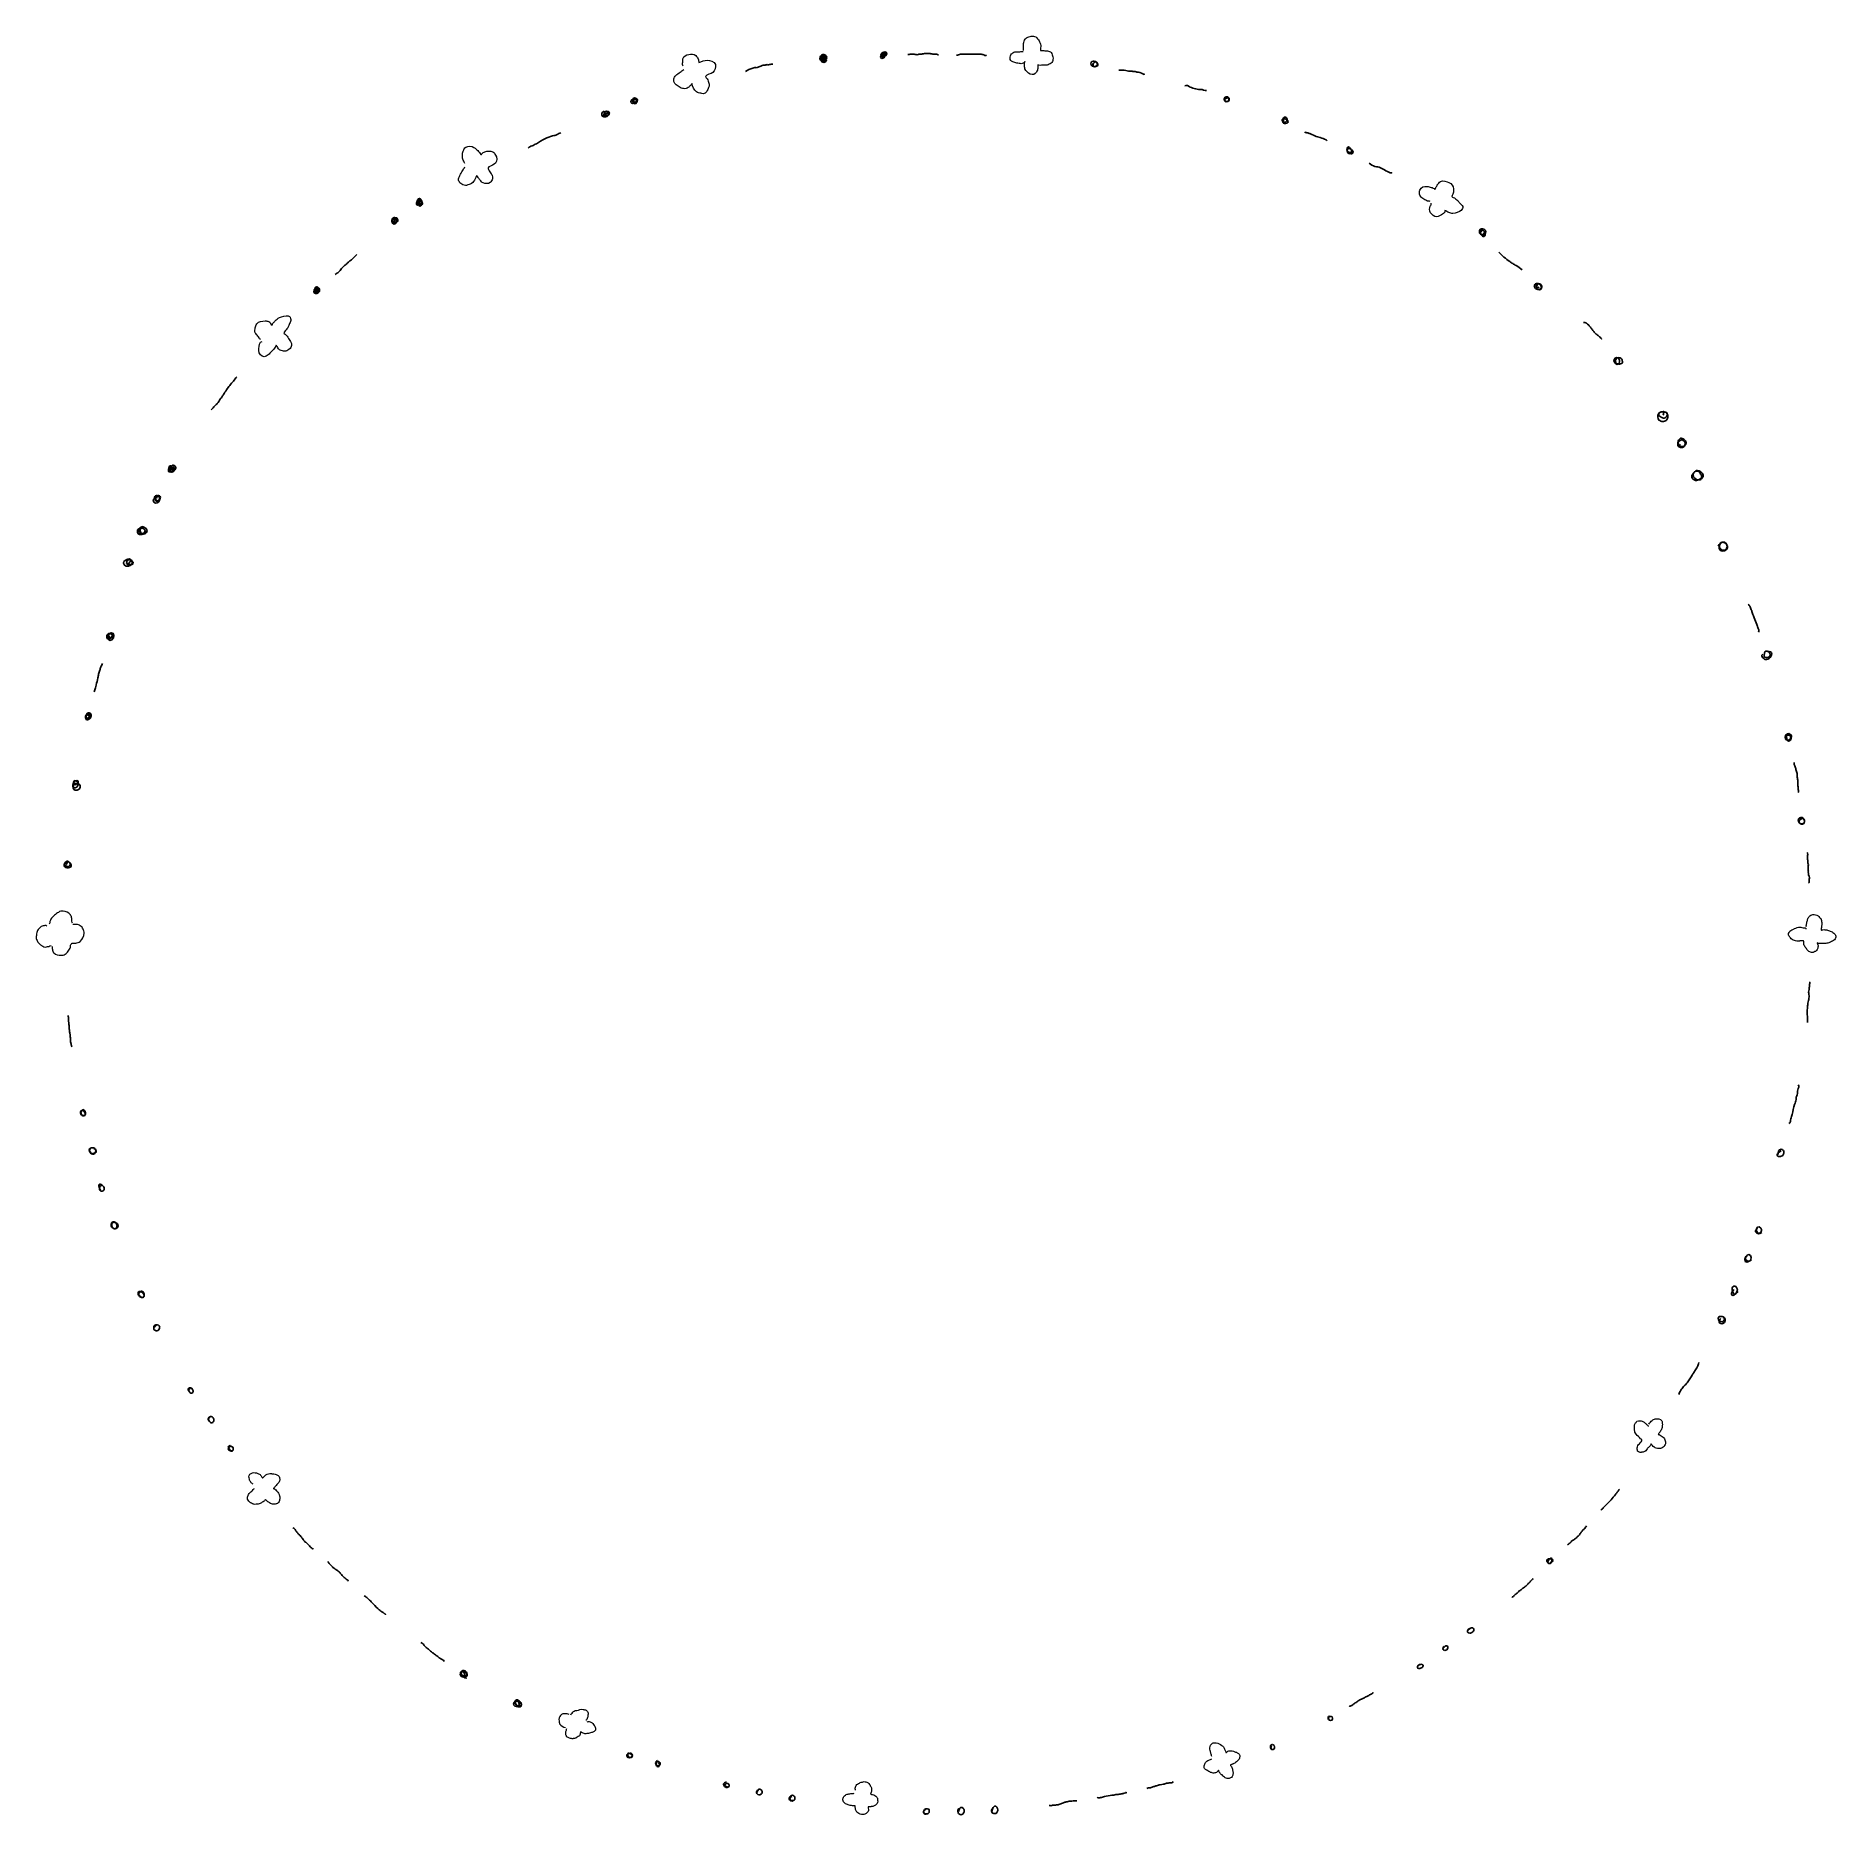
# Model space of a CAD drawing. Header units: millimetres. Extents: x 308.3 to 369, y -220.1 to -160.1.
import ezdxf

# ---------------------------------------------------------------- set-up
doc = ezdxf.new("R2010")
doc.units = ezdxf.units.MM
doc.header["$MEASUREMENT"] = 0
doc.layers.add('M-Line', color=7, linetype='Continuous', lineweight=0)

msp = doc.modelspace()

# ---------------------------------------------------------------- linework, layer by layer
at = {"layer": 'M-Line', "color": 18, "lineweight": 13, "true_color": 0x000000}
for points, knots in [([(341.605, -160.613), (341.604, -160.56), (341.591, -160.508), (341.601, -160.461), (341.606, -160.434), (341.599, -160.407), (341.604, -160.382), (341.609, -160.356), (341.619, -160.329), (341.625, -160.303), (341.639, -160.247), (341.655, -160.215), (341.703, -160.184), (341.752, -160.151), (341.805, -160.144), (341.862, -160.133), (341.91, -160.125), (341.966, -160.126), (342.01, -160.153), (342.051, -160.178), (342.098, -160.251), (342.124, -160.292), (342.148, -160.331), (342.171, -160.394), (342.182, -160.439), (342.196, -160.5), (342.155, -160.549), (342.169, -160.611), (342.194, -160.619), (342.225, -160.613), (342.25, -160.613), (342.277, -160.613), (342.29, -160.619), (342.315, -160.626), (342.346, -160.634), (342.376, -160.625), (342.407, -160.629), (342.429, -160.632), (342.451, -160.641), (342.473, -160.646), (342.539, -160.663), (342.545, -160.695), (342.566, -160.754), (342.582, -160.8), (342.607, -160.862), (342.593, -160.912), (342.578, -160.965), (342.58, -161.005), (342.531, -161.044), (342.51, -161.06), (342.489, -161.067), (342.465, -161.076), (342.442, -161.084), (342.421, -161.099), (342.399, -161.106), (342.353, -161.12), (342.29, -161.109), (342.241, -161.109), (342.195, -161.109), (342.127, -161.123), (342.087, -161.098), (342.073, -161.133), (342.09, -161.18), (342.083, -161.217), (342.074, -161.26), (342.062, -161.303), (342.039, -161.342), (341.99, -161.423), (341.914, -161.441), (341.827, -161.409), (341.752, -161.382), (341.681, -161.301), (341.65, -161.226), (341.632, -161.184), (341.638, -161.141), (341.638, -161.096), (341.638, -161.062), (341.629, -161.012), (341.647, -160.982), (341.635, -161.034), (341.566, -161.059), (341.518, -161.06), (341.488, -161.061), (341.479, -161.053), (341.452, -161.047), (341.425, -161.04), (341.4, -161.046), (341.373, -161.039), (341.331, -161.029), (341.282, -161.013), (341.241, -160.998), (341.175, -160.974), (341.149, -160.94), (341.151, -160.869), (341.153, -160.831), (341.163, -160.757), (341.19, -160.728), (341.202, -160.715), (341.227, -160.707), (341.241, -160.696), (341.269, -160.675), (341.27, -160.664), (341.307, -160.662), (341.351, -160.661), (341.396, -160.667), (341.439, -160.659), (341.486, -160.65), (341.537, -160.647), (341.588, -160.646)], [0, 0, 0, 0, 1, 1, 1, 2, 2, 2, 3, 3, 3, 4, 4, 4, 5, 5, 5, 6, 6, 6, 7, 7, 7, 8, 8, 8, 9, 9, 9, 10, 10, 10, 11, 11, 11, 12, 12, 12, 13, 13, 13, 14, 14, 14, 15, 15, 15, 16, 16, 16, 17, 17, 17, 18, 18, 18, 19, 19, 19, 20, 20, 20, 21, 21, 21, 22, 22, 22, 23, 23, 23, 24, 24, 24, 25, 25, 25, 26, 26, 26, 27, 27, 27, 28, 28, 28, 29, 29, 29, 30, 30, 30, 31, 31, 31, 32, 32, 32, 33, 33, 33, 34, 34, 34, 35, 35, 35, 36, 36, 36, 36]), ([(330.128, -161.142), (330.097, -161.118), (330.112, -161.044), (330.112, -161.01), (330.112, -160.972), (330.107, -160.931), (330.116, -160.894), (330.142, -160.785), (330.226, -160.773), (330.319, -160.743), (330.397, -160.718), (330.486, -160.73), (330.55, -160.786), (330.586, -160.817), (330.61, -160.85), (330.629, -160.893), (330.648, -160.938), (330.647, -160.978), (330.66, -161.021), (330.749, -160.977), (330.842, -160.944), (330.939, -160.944), (331.036, -160.944), (331.177, -160.981), (331.212, -161.085), (331.244, -161.178), (331.201, -161.287), (331.129, -161.35), (331.063, -161.407), (330.923, -161.41), (330.878, -161.493), (330.916, -161.55), (330.952, -161.584), (330.972, -161.651), (330.983, -161.69), (331.012, -161.743), (331.006, -161.784), (330.999, -161.833), (330.978, -161.879), (330.955, -161.923), (330.931, -161.97), (330.919, -162.018), (330.872, -162.048), (330.825, -162.08), (330.774, -162.071), (330.723, -162.056), (330.677, -162.043), (330.609, -162.035), (330.574, -162.003), (330.495, -161.931), (330.445, -161.831), (330.423, -161.73), (330.407, -161.762), (330.404, -161.77), (330.377, -161.791), (330.349, -161.812), (330.328, -161.846), (330.297, -161.863), (330.277, -161.875), (330.25, -161.881), (330.228, -161.891), (330.191, -161.908), (330.182, -161.897), (330.144, -161.89), (330.117, -161.885), (330.089, -161.892), (330.062, -161.884), (330.038, -161.876), (330.017, -161.852), (329.995, -161.84), (329.943, -161.812), (329.904, -161.783), (329.863, -161.738), (329.843, -161.715), (329.821, -161.684), (329.813, -161.654), (329.806, -161.628), (329.809, -161.601), (329.814, -161.571), (329.822, -161.521), (329.842, -161.492), (329.88, -161.456), (329.925, -161.414), (329.977, -161.373), (330.029, -161.341), (330.068, -161.317), (330.103, -161.272), (330.145, -161.258)], [0, 0, 0, 0, 1, 1, 1, 2, 2, 2, 3, 3, 3, 4, 4, 4, 5, 5, 5, 6, 6, 6, 7, 7, 7, 8, 8, 8, 9, 9, 9, 10, 10, 10, 11, 11, 11, 12, 12, 12, 13, 13, 13, 14, 14, 14, 15, 15, 15, 16, 16, 16, 17, 17, 17, 18, 18, 18, 19, 19, 19, 20, 20, 20, 21, 21, 21, 22, 22, 22, 23, 23, 23, 24, 24, 24, 25, 25, 25, 26, 26, 26, 27, 27, 27, 28, 28, 28, 29, 29, 29, 29]), ([(322.77, -164.416), (322.742, -164.369), (322.72, -164.322), (322.699, -164.272), (322.682, -164.233), (322.687, -164.194), (322.687, -164.152), (322.687, -164.096), (322.695, -164.055), (322.715, -164.003), (322.735, -163.955), (322.746, -163.895), (322.796, -163.87), (322.88, -163.827), (322.994, -163.834), (323.075, -163.88), (323.126, -163.909), (323.164, -163.944), (323.204, -163.987), (323.236, -164.021), (323.284, -164.074), (323.302, -164.118), (323.331, -164.125), (323.36, -164.069), (323.382, -164.055), (323.401, -164.044), (323.427, -164.031), (323.447, -164.023), (323.491, -164.008), (323.534, -164.003), (323.58, -164.003), (323.626, -164.003), (323.669, -164.011), (323.712, -164.031), (323.762, -164.055), (323.774, -164.092), (323.799, -164.135), (323.848, -164.221), (323.87, -164.32), (323.799, -164.404), (323.743, -164.471), (323.65, -164.49), (323.58, -164.536), (323.487, -164.596), (323.652, -164.729), (323.675, -164.796), (323.69, -164.837), (323.707, -164.895), (323.698, -164.937), (323.688, -164.99), (323.657, -165.029), (323.616, -165.062), (323.552, -165.116), (323.458, -165.096), (323.381, -165.075), (323.331, -165.061), (323.311, -165.017), (323.283, -164.979), (323.262, -164.95), (323.235, -164.926), (323.215, -164.895), (323.202, -164.875), (323.192, -164.842), (323.166, -164.835), (323.15, -164.84), (323.141, -164.881), (323.134, -164.896), (323.12, -164.923), (323.104, -164.952), (323.088, -164.979), (323.052, -165.04), (323.021, -165.09), (322.951, -165.116), (322.924, -165.126), (322.896, -165.129), (322.868, -165.14), (322.84, -165.15), (322.818, -165.167), (322.786, -165.162), (322.727, -165.153), (322.677, -165.126), (322.628, -165.094), (322.592, -165.071), (322.572, -165.021), (322.558, -164.979), (322.541, -164.925), (322.579, -164.874), (322.6, -164.826), (322.625, -164.769), (322.662, -164.72), (322.691, -164.664), (322.702, -164.643), (322.71, -164.618), (322.723, -164.598), (322.738, -164.577), (322.771, -164.562), (322.77, -164.532)], [0, 0, 0, 0, 1, 1, 1, 2, 2, 2, 3, 3, 3, 4, 4, 4, 5, 5, 5, 6, 6, 6, 7, 7, 7, 8, 8, 8, 9, 9, 9, 10, 10, 10, 11, 11, 11, 12, 12, 12, 13, 13, 13, 14, 14, 14, 15, 15, 15, 16, 16, 16, 17, 17, 17, 18, 18, 18, 19, 19, 19, 20, 20, 20, 21, 21, 21, 22, 22, 22, 23, 23, 23, 24, 24, 24, 25, 25, 25, 26, 26, 26, 27, 27, 27, 28, 28, 28, 29, 29, 29, 30, 30, 30, 31, 31, 31, 32, 32, 32, 32]), ([(355.313, -165.706), (355.28, -165.684), (355.253, -165.696), (355.218, -165.687), (355.199, -165.682), (355.182, -165.67), (355.165, -165.661), (355.117, -165.636), (355.076, -165.607), (355.032, -165.578), (354.984, -165.546), (354.966, -165.511), (354.953, -165.455), (354.944, -165.414), (354.943, -165.355), (354.959, -165.318), (355.005, -165.209), (355.1, -165.181), (355.204, -165.193), (355.249, -165.198), (355.294, -165.217), (355.339, -165.225), (355.383, -165.233), (355.435, -165.255), (355.467, -165.292), (355.5, -165.288), (355.489, -165.248), (355.498, -165.227), (355.508, -165.214), (355.518, -165.202), (355.529, -165.19), (355.537, -165.175), (355.544, -165.16), (355.549, -165.143), (355.571, -165.109), (355.62, -165.056), (355.651, -165.032), (355.728, -164.973), (355.868, -165.03), (355.942, -165.061), (356.033, -165.099), (356.092, -165.177), (356.091, -165.276), (356.09, -165.323), (356.098, -165.379), (356.087, -165.425), (356.078, -165.463), (356.018, -165.528), (356.056, -165.555), (356.074, -165.568), (356.102, -165.566), (356.124, -165.582), (356.14, -165.594), (356.157, -165.607), (356.173, -165.619), (356.195, -165.635), (356.219, -165.654), (356.239, -165.672), (356.267, -165.697), (356.279, -165.731), (356.305, -165.757), (356.344, -165.796), (356.386, -165.817), (356.41, -165.872), (356.428, -165.913), (356.389, -165.973), (356.355, -166.001), (356.286, -166.058), (356.163, -166.106), (356.074, -166.104), (356.039, -166.103), (355.972, -166.088), (355.941, -166.075), (355.9, -166.058), (355.841, -166.006), (355.799, -166.005), (355.85, -166.08), (355.687, -166.148), (355.64, -166.178), (355.556, -166.231), (355.494, -166.228), (355.413, -166.173), (355.339, -166.124), (355.284, -166.052), (355.288, -165.958), (355.289, -165.925), (355.3, -165.893), (355.313, -165.863), (355.325, -165.836), (355.353, -165.786), (355.346, -165.756)], [0, 0, 0, 0, 1, 1, 1, 2, 2, 2, 3, 3, 3, 4, 4, 4, 5, 5, 5, 6, 6, 6, 7, 7, 7, 8, 8, 8, 9, 9, 9, 10, 10, 10, 11, 11, 11, 12, 12, 12, 13, 13, 13, 14, 14, 14, 15, 15, 15, 16, 16, 16, 17, 17, 17, 18, 18, 18, 19, 19, 19, 20, 20, 20, 21, 21, 21, 22, 22, 22, 23, 23, 23, 24, 24, 24, 25, 25, 25, 26, 26, 26, 27, 27, 27, 28, 28, 28, 29, 29, 29, 30, 30, 30, 30]), ([(315.874, -170.353), (315.838, -170.324), (315.82, -170.274), (315.792, -170.238), (315.776, -170.219), (315.763, -170.198), (315.749, -170.179), (315.733, -170.16), (315.705, -170.145), (315.695, -170.122), (315.675, -170.08), (315.694, -170.002), (315.704, -169.96), (315.716, -169.914), (315.729, -169.861), (315.757, -169.824), (315.821, -169.738), (315.94, -169.726), (316.036, -169.725), (316.073, -169.724), (316.12, -169.731), (316.155, -169.744), (316.209, -169.764), (316.223, -169.858), (316.267, -169.873), (316.277, -169.84), (316.277, -169.819), (316.304, -169.794), (316.325, -169.773), (316.348, -169.753), (316.37, -169.728), (316.415, -169.678), (316.456, -169.639), (316.52, -169.612), (316.606, -169.576), (316.722, -169.539), (316.816, -169.558), (316.874, -169.57), (316.897, -169.627), (316.899, -169.679), (316.902, -169.732), (316.881, -169.763), (316.862, -169.811), (316.842, -169.86), (316.824, -169.911), (316.796, -169.956), (316.765, -170.008), (316.721, -170.042), (316.683, -170.088), (316.623, -170.162), (316.709, -170.154), (316.747, -170.204), (316.783, -170.251), (316.813, -170.305), (316.849, -170.353), (316.906, -170.429), (316.966, -170.533), (316.9, -170.622), (316.875, -170.656), (316.807, -170.721), (316.767, -170.735), (316.716, -170.753), (316.669, -170.75), (316.618, -170.737), (316.563, -170.723), (316.527, -170.719), (316.49, -170.667), (316.46, -170.627), (316.433, -170.582), (316.407, -170.54), (316.399, -170.593), (316.358, -170.636), (316.326, -170.677), (316.289, -170.725), (316.239, -170.772), (316.197, -170.816), (316.165, -170.85), (316.112, -170.888), (316.073, -170.912), (316.031, -170.938), (315.978, -170.939), (315.936, -170.917), (315.848, -170.868), (315.806, -170.745), (315.82, -170.654), (315.83, -170.595), (315.849, -170.417), (315.94, -170.419)], [0, 0, 0, 0, 1, 1, 1, 2, 2, 2, 3, 3, 3, 4, 4, 4, 5, 5, 5, 6, 6, 6, 7, 7, 7, 8, 8, 8, 9, 9, 9, 10, 10, 10, 11, 11, 11, 12, 12, 12, 13, 13, 13, 14, 14, 14, 15, 15, 15, 16, 16, 16, 17, 17, 17, 18, 18, 18, 19, 19, 19, 20, 20, 20, 21, 21, 21, 22, 22, 22, 23, 23, 23, 24, 24, 24, 25, 25, 25, 26, 26, 26, 27, 27, 27, 28, 28, 28, 29, 29, 29, 29]), ([(309.54, -190.023), (309.511, -189.999), (309.531, -189.905), (309.522, -189.868), (309.511, -189.823), (309.501, -189.775), (309.471, -189.738), (309.411, -189.664), (309.324, -189.613), (309.228, -189.614), (309.203, -189.614), (309.175, -189.611), (309.15, -189.615), (309.119, -189.62), (309.096, -189.64), (309.069, -189.655), (309.021, -189.682), (308.974, -189.713), (308.933, -189.75), (308.888, -189.791), (308.836, -189.833), (308.812, -189.887), (308.801, -189.913), (308.788, -189.934), (308.781, -189.961), (308.775, -189.983), (308.779, -190.032), (308.759, -190.048)], [0, 0, 0, 0, 1, 1, 1, 2, 2, 2, 3, 3, 3, 4, 4, 4, 5, 5, 5, 6, 6, 6, 7, 7, 7, 8, 8, 8, 9, 9, 9, 9]), ([(367.997, -190.139), (367.977, -190.124), (367.994, -190.099), (367.997, -190.081), (367.999, -190.073), (367.996, -190.062), (367.997, -190.054), (367.997, -190.041), (368.001, -190.034), (368.003, -190.021), (368.012, -189.978), (368.018, -189.935), (368.032, -189.893), (368.042, -189.86), (368.067, -189.827), (368.087, -189.8), (368.117, -189.762), (368.16, -189.739), (368.204, -189.727), (368.269, -189.711), (368.332, -189.745), (368.385, -189.775), (368.409, -189.788), (368.418, -189.805), (368.435, -189.825), (368.448, -189.84), (368.467, -189.851), (368.477, -189.868), (368.487, -189.884), (368.49, -189.908), (368.495, -189.926), (368.501, -189.949), (368.508, -189.974), (368.51, -189.999), (368.511, -190.017), (368.509, -190.036), (368.509, -190.054), (368.51, -190.076), (368.503, -190.091), (368.501, -190.112), (368.499, -190.127), (368.503, -190.143), (368.502, -190.157), (368.5, -190.169), (368.494, -190.177), (368.492, -190.189), (368.49, -190.203), (368.495, -190.216), (368.491, -190.23), (368.489, -190.239), (368.477, -190.245), (368.488, -190.254), (368.494, -190.259), (368.511, -190.248), (368.518, -190.246), (368.538, -190.241), (368.562, -190.238), (368.584, -190.238), (368.627, -190.239), (368.665, -190.243), (368.706, -190.257), (368.746, -190.271), (368.784, -190.29), (368.824, -190.304), (368.867, -190.32), (368.911, -190.341), (368.938, -190.379), (368.963, -190.415), (368.989, -190.437), (368.981, -190.486), (368.974, -190.533), (368.944, -190.575), (368.906, -190.603), (368.885, -190.618), (368.864, -190.632), (368.84, -190.643), (368.818, -190.653), (368.795, -190.659), (368.774, -190.67), (368.734, -190.691), (368.686, -190.701), (368.641, -190.701), (368.62, -190.701), (368.596, -190.698), (368.576, -190.701), (368.564, -190.702), (368.554, -190.708), (368.543, -190.71), (368.529, -190.712), (368.513, -190.709), (368.499, -190.709), (368.472, -190.709), (368.45, -190.709), (368.425, -190.703), (368.414, -190.701), (368.404, -190.702), (368.394, -190.7), (368.38, -190.696), (368.37, -190.685), (368.355, -190.685), (368.364, -190.708), (368.377, -190.724), (368.377, -190.749), (368.377, -190.767), (368.388, -190.787), (368.385, -190.804), (368.384, -190.812), (368.378, -190.817), (368.377, -190.825), (368.374, -190.836), (368.378, -190.847), (368.375, -190.859), (368.371, -190.876), (368.363, -190.893), (368.353, -190.907), (368.343, -190.921), (368.327, -190.952), (368.314, -190.961), (368.303, -190.97), (368.283, -190.973), (368.27, -190.98), (368.232, -191), (368.203, -191.012), (368.159, -191.007), (368.118, -191.003), (368.086, -190.975), (368.051, -190.954), (368.012, -190.93), (368, -190.884), (367.972, -190.85), (367.943, -190.814), (367.925, -190.779), (367.908, -190.736), (367.892, -190.695), (367.908, -190.653), (367.897, -190.612), (367.88, -190.606), (367.871, -190.613), (367.857, -190.617), (367.844, -190.62), (367.831, -190.619), (367.818, -190.618), (367.804, -190.618), (367.789, -190.617), (367.775, -190.618), (367.763, -190.619), (367.756, -190.624), (367.745, -190.626), (367.696, -190.636), (367.631, -190.627), (367.585, -190.608), (367.535, -190.588), (367.488, -190.558), (367.451, -190.519), (367.441, -190.509), (367.435, -190.5), (367.428, -190.488), (367.421, -190.475), (367.411, -190.465), (367.403, -190.451), (367.392, -190.431), (367.39, -190.396), (367.393, -190.372), (367.401, -190.315), (367.456, -190.267), (367.503, -190.24), (367.519, -190.231), (367.537, -190.226), (367.555, -190.22), (367.569, -190.215), (367.58, -190.205), (367.594, -190.198), (367.621, -190.186), (367.653, -190.181), (367.681, -190.17), (367.709, -190.159), (367.729, -190.155), (367.759, -190.155), (367.788, -190.155), (367.814, -190.159), (367.842, -190.164), (367.871, -190.168), (367.9, -190.176), (367.929, -190.181), (367.935, -190.179), (367.941, -190.18), (367.947, -190.182), (367.953, -190.186), (367.958, -190.191), (367.964, -190.195), (367.974, -190.199), (367.985, -190.195), (367.995, -190.198), (367.996, -190.201), (367.996, -190.203), (367.997, -190.205)], [0, 0, 0, 0, 1, 1, 1, 2, 2, 2, 3, 3, 3, 4, 4, 4, 5, 5, 5, 6, 6, 6, 7, 7, 7, 8, 8, 8, 9, 9, 9, 10, 10, 10, 11, 11, 11, 12, 12, 12, 13, 13, 13, 14, 14, 14, 15, 15, 15, 16, 16, 16, 17, 17, 17, 18, 18, 18, 19, 19, 19, 20, 20, 20, 21, 21, 21, 22, 22, 22, 23, 23, 23, 24, 24, 24, 25, 25, 25, 26, 26, 26, 27, 27, 27, 28, 28, 28, 29, 29, 29, 30, 30, 30, 31, 31, 31, 32, 32, 32, 33, 33, 33, 34, 34, 34, 35, 35, 35, 36, 36, 36, 37, 37, 37, 38, 38, 38, 39, 39, 39, 40, 40, 40, 41, 41, 41, 42, 42, 42, 43, 43, 43, 44, 44, 44, 45, 45, 45, 46, 46, 46, 47, 47, 47, 48, 48, 48, 49, 49, 49, 50, 50, 50, 51, 51, 51, 52, 52, 52, 53, 53, 53, 54, 54, 54, 55, 55, 55, 56, 56, 56, 57, 57, 57, 58, 58, 58, 59, 59, 59, 60, 60, 60, 61, 61, 61, 62, 62, 62, 63, 63, 63, 64, 64, 64, 65, 65, 65, 65]), ([(308.672, -190.122), (308.651, -190.086), (308.616, -190.099), (308.586, -190.107), (308.562, -190.114), (308.541, -190.113), (308.517, -190.121), (308.465, -190.139), (308.447, -190.17), (308.412, -190.209), (308.393, -190.232), (308.375, -190.235), (308.364, -190.265), (308.355, -190.287), (308.345, -190.31), (308.337, -190.333), (308.327, -190.367), (308.333, -190.399), (308.326, -190.433), (308.32, -190.459), (308.312, -190.472), (308.313, -190.501), (308.314, -190.553), (308.344, -190.593), (308.367, -190.638), (308.384, -190.671), (308.393, -190.693), (308.424, -190.715), (308.451, -190.734), (308.473, -190.761), (308.501, -190.777), (308.553, -190.806), (308.599, -190.839), (308.66, -190.82), (308.688, -190.811), (308.719, -190.811), (308.747, -190.802), (308.772, -190.794), (308.794, -190.77), (308.821, -190.767)], [0, 0, 0, 0, 1, 1, 1, 2, 2, 2, 3, 3, 3, 4, 4, 4, 5, 5, 5, 6, 6, 6, 7, 7, 7, 8, 8, 8, 9, 9, 9, 10, 10, 10, 11, 11, 11, 12, 12, 12, 13, 13, 13, 13]), ([(309.503, -190.705), (309.531, -190.671), (309.613, -190.701), (309.652, -190.694), (309.701, -190.685), (309.757, -190.665), (309.795, -190.633), (309.878, -190.559), (309.933, -190.47), (309.937, -190.358), (309.938, -190.33), (309.936, -190.309), (309.928, -190.283), (309.92, -190.259), (309.907, -190.245), (309.896, -190.222), (309.884, -190.197), (309.884, -190.181), (309.863, -190.16), (309.844, -190.14), (309.826, -190.122), (309.804, -190.107), (309.768, -190.082), (309.727, -190.061), (309.683, -190.06), (309.662, -190.06), (309.642, -190.061), (309.621, -190.06), (309.605, -190.06), (309.562, -190.071), (309.553, -190.06)], [0, 0, 0, 0, 1, 1, 1, 2, 2, 2, 3, 3, 3, 4, 4, 4, 5, 5, 5, 6, 6, 6, 7, 7, 7, 8, 8, 8, 9, 9, 9, 10, 10, 10, 10]), ([(308.846, -190.792), (308.863, -190.807), (308.859, -190.828), (308.858, -190.848), (308.858, -190.872), (308.863, -190.882), (308.868, -190.904), (308.873, -190.925), (308.871, -190.939), (308.879, -190.959), (308.888, -190.979), (308.901, -191.005), (308.915, -191.022), (308.972, -191.087), (309.078, -191.102), (309.159, -191.102), (309.212, -191.102), (309.246, -191.098), (309.293, -191.068), (309.339, -191.038), (309.372, -191.009), (309.401, -190.963), (309.428, -190.92), (309.46, -190.879), (309.472, -190.829), (309.479, -190.801), (309.467, -190.726), (309.503, -190.718)], [0, 0, 0, 0, 1, 1, 1, 2, 2, 2, 3, 3, 3, 4, 4, 4, 5, 5, 5, 6, 6, 6, 7, 7, 7, 8, 8, 8, 9, 9, 9, 9]), ([(362.68, -206.899), (362.7, -206.879), (362.716, -206.856), (362.73, -206.833), (362.743, -206.81), (362.767, -206.791), (362.788, -206.774), (362.819, -206.75), (362.86, -206.737), (362.897, -206.727), (362.972, -206.707), (363.069, -206.717), (363.114, -206.787), (363.126, -206.805), (363.124, -206.829), (363.129, -206.849), (363.133, -206.868), (363.135, -206.881), (363.135, -206.9), (363.135, -206.941), (363.135, -206.976), (363.126, -207.014), (363.12, -207.037), (363.112, -207.053), (363.102, -207.072), (363.093, -207.09), (363.087, -207.113), (363.076, -207.13), (363.065, -207.148), (363.048, -207.163), (363.036, -207.179), (363.027, -207.19), (363.025, -207.202), (363.018, -207.213), (363.011, -207.223), (362.992, -207.232), (362.995, -207.245), (363.006, -207.247), (363.014, -207.246), (363.024, -207.25), (363.038, -207.256), (363.048, -207.269), (363.061, -207.277), (363.082, -207.291), (363.105, -207.301), (363.126, -207.314), (363.172, -207.342), (363.203, -207.382), (363.216, -207.434), (363.226, -207.477), (363.251, -207.513), (363.243, -207.56), (363.239, -207.583), (363.219, -207.601), (363.21, -207.621), (363.201, -207.643), (363.183, -207.665), (363.164, -207.679), (363.123, -207.71), (363.082, -207.725), (363.031, -207.725), (363.008, -207.726), (362.99, -207.721), (362.968, -207.717), (362.945, -207.713), (362.911, -207.709), (362.891, -207.696), (362.878, -207.688), (362.87, -207.677), (362.856, -207.669), (362.845, -207.664), (362.838, -207.66), (362.829, -207.651), (362.809, -207.631), (362.79, -207.613), (362.774, -207.589), (362.771, -207.584), (362.764, -207.569), (362.758, -207.569), (362.744, -207.569), (362.748, -207.587), (362.745, -207.595), (362.735, -207.622), (362.708, -207.648), (362.688, -207.668), (362.667, -207.689), (362.64, -207.71), (362.622, -207.734), (362.605, -207.756), (362.594, -207.78), (362.573, -207.8), (362.556, -207.817), (362.529, -207.825), (362.507, -207.835), (362.497, -207.84), (362.484, -207.845), (362.473, -207.848), (362.46, -207.851), (362.446, -207.847), (362.432, -207.851), (362.419, -207.855), (362.415, -207.86), (362.399, -207.857), (362.39, -207.855), (362.38, -207.852), (362.37, -207.849), (362.347, -207.844), (362.312, -207.833), (362.301, -207.809), (362.293, -207.79), (362.292, -207.765), (362.288, -207.745), (362.28, -207.716), (362.283, -207.69), (362.294, -207.661), (362.313, -207.612), (362.349, -207.568), (362.387, -207.531), (362.405, -207.513), (362.429, -207.488), (362.441, -207.465), (362.46, -207.432), (362.426, -207.413), (362.403, -207.391), (362.353, -207.34), (362.3, -207.298), (362.254, -207.242), (362.234, -207.218), (362.22, -207.199), (362.211, -207.168), (362.202, -207.133), (362.194, -207.091), (362.192, -207.056), (362.191, -207.027), (362.189, -206.995), (362.194, -206.967), (362.2, -206.937), (362.2, -206.907), (362.217, -206.88), (362.226, -206.866), (362.238, -206.855), (362.248, -206.841), (362.258, -206.828), (362.264, -206.813), (362.279, -206.805), (362.306, -206.789), (362.344, -206.791), (362.374, -206.791), (362.404, -206.791), (362.427, -206.795), (362.455, -206.801), (362.484, -206.808), (362.514, -206.831), (362.538, -206.849), (362.563, -206.868), (362.583, -206.893), (362.606, -206.915), (362.625, -206.934), (362.661, -206.949), (362.656, -206.981)], [0, 0, 0, 0, 1, 1, 1, 2, 2, 2, 3, 3, 3, 4, 4, 4, 5, 5, 5, 6, 6, 6, 7, 7, 7, 8, 8, 8, 9, 9, 9, 10, 10, 10, 11, 11, 11, 12, 12, 12, 13, 13, 13, 14, 14, 14, 15, 15, 15, 16, 16, 16, 17, 17, 17, 18, 18, 18, 19, 19, 19, 20, 20, 20, 21, 21, 21, 22, 22, 22, 23, 23, 23, 24, 24, 24, 25, 25, 25, 26, 26, 26, 27, 27, 27, 28, 28, 28, 29, 29, 29, 30, 30, 30, 31, 31, 31, 32, 32, 32, 33, 33, 33, 34, 34, 34, 35, 35, 35, 36, 36, 36, 37, 37, 37, 38, 38, 38, 39, 39, 39, 40, 40, 40, 41, 41, 41, 42, 42, 42, 43, 43, 43, 44, 44, 44, 45, 45, 45, 46, 46, 46, 47, 47, 47, 48, 48, 48, 49, 49, 49, 50, 50, 50, 51, 51, 51, 52, 52, 52, 53, 53, 53, 53]), ([(315.634, -208.924), (315.599, -208.914), (315.571, -208.882), (315.553, -208.852), (315.545, -208.837), (315.535, -208.823), (315.525, -208.809), (315.513, -208.792), (315.511, -208.78), (315.504, -208.761), (315.483, -208.701), (315.478, -208.641), (315.522, -208.59), (315.563, -208.542), (315.643, -208.527), (315.702, -208.538), (315.731, -208.543), (315.764, -208.55), (315.792, -208.563), (315.823, -208.577), (315.862, -208.592), (315.882, -208.62), (315.893, -208.634), (315.901, -208.65), (315.91, -208.664), (315.917, -208.675), (315.931, -208.704), (315.942, -208.711), (315.967, -208.725), (316.005, -208.658), (316.02, -208.641), (316.066, -208.592), (316.131, -208.569), (316.197, -208.569), (316.212, -208.569), (316.231, -208.566), (316.246, -208.568), (316.258, -208.571), (316.267, -208.577), (316.279, -208.577), (316.311, -208.579), (316.341, -208.575), (316.37, -208.583), (316.398, -208.591), (316.428, -208.605), (316.453, -208.62), (316.463, -208.627), (316.481, -208.635), (316.489, -208.643), (316.501, -208.653), (316.511, -208.68), (316.517, -208.695), (316.524, -208.711), (316.527, -208.725), (316.527, -208.742), (316.527, -208.757), (316.532, -208.771), (316.53, -208.786), (316.522, -208.828), (316.5, -208.856), (316.473, -208.888), (316.445, -208.923), (316.419, -208.959), (316.387, -208.991), (316.373, -209.004), (316.36, -209.018), (316.347, -209.032), (316.338, -209.042), (316.318, -209.07), (316.306, -209.074), (316.332, -209.072), (316.343, -209.072), (316.362, -209.09), (316.38, -209.108), (316.402, -209.126), (316.418, -209.146), (316.433, -209.163), (316.445, -209.18), (316.461, -209.197), (316.475, -209.212), (316.494, -209.234), (316.501, -209.253), (316.505, -209.265), (316.505, -209.275), (316.51, -209.288), (316.514, -209.298), (316.523, -209.311), (316.525, -209.321), (316.531, -209.34), (316.527, -209.362), (316.527, -209.381), (316.527, -209.429), (316.526, -209.466), (316.504, -209.509), (316.494, -209.529), (316.483, -209.558), (316.461, -209.568), (316.453, -209.571), (316.444, -209.571), (316.436, -209.575), (316.426, -209.58), (316.419, -209.588), (316.409, -209.592), (316.39, -209.601), (316.36, -209.606), (316.339, -209.6), (316.318, -209.595), (316.301, -209.597), (316.279, -209.594), (316.258, -209.592), (316.233, -209.58), (316.213, -209.572), (316.19, -209.563), (316.176, -209.546), (316.155, -209.536), (316.113, -209.517), (316.08, -209.468), (316.047, -209.437), (316.038, -209.438), (316.034, -209.459), (316.027, -209.466), (316.018, -209.476), (316.007, -209.485), (315.998, -209.495), (315.98, -209.513), (315.959, -209.52), (315.94, -209.536), (315.929, -209.545), (315.92, -209.547), (315.909, -209.554), (315.894, -209.564), (315.889, -209.574), (315.871, -209.579), (315.85, -209.585), (315.827, -209.591), (315.806, -209.595), (315.795, -209.596), (315.784, -209.593), (315.773, -209.594), (315.76, -209.595), (315.748, -209.601), (315.735, -209.603), (315.708, -209.606), (315.67, -209.605), (315.644, -209.596), (315.634, -209.593), (315.621, -209.59), (315.611, -209.586), (315.599, -209.581), (315.596, -209.574), (315.585, -209.567), (315.575, -209.561), (315.562, -209.559), (315.551, -209.553), (315.539, -209.546), (315.528, -209.538), (315.518, -209.528), (315.497, -209.508), (315.477, -209.487), (315.46, -209.464), (315.442, -209.438), (315.441, -209.427), (315.444, -209.398), (315.446, -209.374), (315.444, -209.357), (315.451, -209.333), (315.458, -209.314), (315.467, -209.289), (315.479, -209.271), (315.506, -209.229), (315.548, -209.19), (315.584, -209.156), (315.603, -209.138), (315.62, -209.129), (315.632, -209.106), (315.64, -209.091), (315.66, -209.07), (315.675, -209.065)], [0, 0, 0, 0, 1, 1, 1, 2, 2, 2, 3, 3, 3, 4, 4, 4, 5, 5, 5, 6, 6, 6, 7, 7, 7, 8, 8, 8, 9, 9, 9, 10, 10, 10, 11, 11, 11, 12, 12, 12, 13, 13, 13, 14, 14, 14, 15, 15, 15, 16, 16, 16, 17, 17, 17, 18, 18, 18, 19, 19, 19, 20, 20, 20, 21, 21, 21, 22, 22, 22, 23, 23, 23, 24, 24, 24, 25, 25, 25, 26, 26, 26, 27, 27, 27, 28, 28, 28, 29, 29, 29, 30, 30, 30, 31, 31, 31, 32, 32, 32, 33, 33, 33, 34, 34, 34, 35, 35, 35, 36, 36, 36, 37, 37, 37, 38, 38, 38, 39, 39, 39, 40, 40, 40, 41, 41, 41, 42, 42, 42, 43, 43, 43, 44, 44, 44, 45, 45, 45, 46, 46, 46, 47, 47, 47, 48, 48, 48, 49, 49, 49, 50, 50, 50, 51, 51, 51, 52, 52, 52, 53, 53, 53, 54, 54, 54, 55, 55, 55, 56, 56, 56, 57, 57, 57, 58, 58, 58, 59, 59, 59, 59]), ([(326.346, -216.701), (326.343, -216.668), (326.366, -216.66), (326.384, -216.639), (326.4, -216.619), (326.403, -216.603), (326.426, -216.589), (326.444, -216.577), (326.468, -216.558), (326.489, -216.552), (326.507, -216.547), (326.526, -216.554), (326.544, -216.549), (326.613, -216.532), (326.68, -216.498), (326.755, -216.517), (326.788, -216.526), (326.823, -216.524), (326.854, -216.543), (326.889, -216.563), (326.91, -216.599), (326.923, -216.639), (326.932, -216.666), (326.925, -216.677), (326.919, -216.703), (326.914, -216.723), (326.92, -216.743), (326.914, -216.763), (326.908, -216.782), (326.897, -216.8), (326.89, -216.82), (326.884, -216.837), (326.872, -216.874), (326.855, -216.882), (326.85, -216.88), (326.846, -216.877), (326.842, -216.874)], [0, 0, 0, 0, 1, 1, 1, 2, 2, 2, 3, 3, 3, 4, 4, 4, 5, 5, 5, 6, 6, 6, 7, 7, 7, 8, 8, 8, 9, 9, 9, 10, 10, 10, 11, 11, 11, 12, 12, 12, 12]), ([(326.284, -216.688), (326.256, -216.692), (326.239, -216.666), (326.212, -216.663), (326.198, -216.661), (326.18, -216.663), (326.166, -216.663), (326.136, -216.664), (326.102, -216.66), (326.072, -216.663), (326.011, -216.671), (325.966, -216.746), (325.952, -216.803), (325.942, -216.844), (325.935, -216.86), (325.946, -216.898), (325.956, -216.935), (325.941, -216.965), (325.964, -216.998), (326, -217.053), (326.087, -217.13), (326.16, -217.122)], [0, 0, 0, 0, 1, 1, 1, 2, 2, 2, 3, 3, 3, 4, 4, 4, 5, 5, 5, 6, 6, 6, 7, 7, 7, 7]), ([(326.668, -217.296), (326.651, -217.333), (326.655, -217.372), (326.628, -217.405), (326.61, -217.427), (326.577, -217.44), (326.554, -217.454), (326.529, -217.47), (326.495, -217.489), (326.468, -217.495), (326.456, -217.495), (326.444, -217.494), (326.432, -217.494), (326.423, -217.495), (326.415, -217.499), (326.408, -217.504), (326.385, -217.51), (326.38, -217.503), (326.359, -217.497), (326.336, -217.491), (326.318, -217.495), (326.296, -217.485), (326.279, -217.478), (326.262, -217.469), (326.246, -217.461), (326.215, -217.443), (326.18, -217.406), (326.171, -217.37), (326.164, -217.342), (326.168, -217.287), (326.175, -217.259), (326.179, -217.242), (326.19, -217.225), (326.194, -217.209), (326.198, -217.191), (326.192, -217.172), (326.209, -217.16)], [0, 0, 0, 0, 1, 1, 1, 2, 2, 2, 3, 3, 3, 4, 4, 4, 5, 5, 5, 6, 6, 6, 7, 7, 7, 8, 8, 8, 9, 9, 9, 10, 10, 10, 11, 11, 11, 12, 12, 12, 12]), ([(326.891, -216.936), (326.907, -216.917), (326.936, -216.923), (326.958, -216.924), (326.986, -216.925), (326.993, -216.933), (327.016, -216.946), (327.03, -216.955), (327.044, -216.956), (327.058, -216.968), (327.078, -216.985), (327.09, -217.002), (327.105, -217.023), (327.133, -217.062), (327.169, -217.096), (327.177, -217.147), (327.184, -217.186), (327.159, -217.236), (327.127, -217.26), (327.101, -217.28), (327.065, -217.284), (327.034, -217.294), (327.012, -217.302), (326.988, -217.313), (326.965, -217.318), (326.947, -217.323), (326.929, -217.319), (326.91, -217.322), (326.868, -217.329), (326.829, -217.342), (326.786, -217.327), (326.742, -217.312), (326.696, -217.296), (326.668, -217.259)], [0, 0, 0, 0, 1, 1, 1, 2, 2, 2, 3, 3, 3, 4, 4, 4, 5, 5, 5, 6, 6, 6, 7, 7, 7, 8, 8, 8, 9, 9, 9, 10, 10, 10, 11, 11, 11, 11]), ([(347.946, -218.102), (347.947, -218.068), (347.918, -218.037), (347.913, -218.003), (347.911, -217.986), (347.907, -217.97), (347.905, -217.953), (347.903, -217.934), (347.895, -217.921), (347.89, -217.903), (347.881, -217.875), (347.875, -217.836), (347.882, -217.806), (347.889, -217.778), (347.89, -217.738), (347.907, -217.714), (347.918, -217.697), (347.939, -217.687), (347.953, -217.672), (347.965, -217.659), (347.977, -217.652), (347.994, -217.645), (348.023, -217.634), (348.069, -217.635), (348.099, -217.639), (348.165, -217.647), (348.228, -217.689), (348.281, -217.725), (348.307, -217.742), (348.338, -217.77), (348.352, -217.798), (348.36, -217.816), (348.366, -217.834), (348.375, -217.852), (348.383, -217.869), (348.392, -217.883), (348.401, -217.899), (348.409, -217.913), (348.413, -217.93), (348.418, -217.945), (348.424, -217.964), (348.424, -217.974), (348.442, -217.963), (348.461, -217.95), (348.471, -217.928), (348.492, -217.918), (348.508, -217.91), (348.524, -217.913), (348.542, -217.908), (348.56, -217.903), (348.566, -217.905), (348.583, -217.91), (348.599, -217.915), (348.616, -217.911), (348.633, -217.912), (348.666, -217.914), (348.696, -217.93), (348.727, -217.941), (348.76, -217.951), (348.792, -217.968), (348.821, -217.986), (348.851, -218.004), (348.885, -218.034), (348.896, -218.069), (348.901, -218.085), (348.892, -218.095), (348.889, -218.11), (348.885, -218.127), (348.884, -218.143), (348.881, -218.16), (348.877, -218.185), (348.859, -218.195), (348.844, -218.214), (348.832, -218.23), (348.821, -218.245), (348.806, -218.259), (348.772, -218.293), (348.73, -218.315), (348.69, -218.34), (348.681, -218.346), (348.674, -218.347), (348.664, -218.35), (348.652, -218.354), (348.642, -218.361), (348.631, -218.365), (348.624, -218.367), (348.614, -218.365), (348.607, -218.368), (348.595, -218.374), (348.591, -218.385), (348.575, -218.384), (348.573, -218.396), (348.585, -218.404), (348.592, -218.412), (348.598, -218.421), (348.603, -218.429), (348.608, -218.439), (348.618, -218.459), (348.627, -218.478), (348.635, -218.499), (348.642, -218.517), (348.645, -218.537), (348.649, -218.556), (348.654, -218.576), (348.657, -218.597), (348.657, -218.617), (348.658, -218.638), (348.668, -218.653), (348.664, -218.674), (348.66, -218.692), (348.657, -218.709), (348.653, -218.726), (348.649, -218.745), (348.646, -218.763), (348.636, -218.78), (348.625, -218.799), (348.597, -218.813), (348.579, -218.825), (348.562, -218.835), (348.55, -218.836), (348.532, -218.84), (348.521, -218.842), (348.512, -218.848), (348.5, -218.847), (348.49, -218.846), (348.48, -218.839), (348.469, -218.838), (348.416, -218.832), (348.384, -218.805), (348.343, -218.772), (348.325, -218.757), (348.312, -218.737), (348.294, -218.724), (348.276, -218.711), (348.252, -218.698), (348.237, -218.681), (348.23, -218.673), (348.226, -218.663), (348.217, -218.654), (348.209, -218.645), (348.2, -218.638), (348.194, -218.627), (348.187, -218.616), (348.182, -218.572), (348.17, -218.567), (348.16, -218.574), (348.16, -218.589), (348.154, -218.599), (348.148, -218.607), (348.136, -218.617), (348.129, -218.623), (348.113, -218.636), (348.096, -218.643), (348.077, -218.648), (348.044, -218.657), (347.997, -218.663), (347.963, -218.654), (347.923, -218.644), (347.885, -218.63), (347.849, -218.607), (347.826, -218.591), (347.803, -218.58), (347.781, -218.565), (347.772, -218.559), (347.762, -218.558), (347.753, -218.552), (347.743, -218.546), (347.737, -218.536), (347.728, -218.529), (347.71, -218.516), (347.694, -218.506), (347.69, -218.483), (347.686, -218.462), (347.689, -218.433), (347.694, -218.413), (347.704, -218.373), (347.711, -218.339), (347.736, -218.305), (347.761, -218.271), (347.804, -218.236), (347.842, -218.222), (347.861, -218.215), (347.88, -218.209), (347.899, -218.201), (347.91, -218.196), (347.945, -218.192), (347.946, -218.177)], [0, 0, 0, 0, 1, 1, 1, 2, 2, 2, 3, 3, 3, 4, 4, 4, 5, 5, 5, 6, 6, 6, 7, 7, 7, 8, 8, 8, 9, 9, 9, 10, 10, 10, 11, 11, 11, 12, 12, 12, 13, 13, 13, 14, 14, 14, 15, 15, 15, 16, 16, 16, 17, 17, 17, 18, 18, 18, 19, 19, 19, 20, 20, 20, 21, 21, 21, 22, 22, 22, 23, 23, 23, 24, 24, 24, 25, 25, 25, 26, 26, 26, 27, 27, 27, 28, 28, 28, 29, 29, 29, 30, 30, 30, 31, 31, 31, 32, 32, 32, 33, 33, 33, 34, 34, 34, 35, 35, 35, 36, 36, 36, 37, 37, 37, 38, 38, 38, 39, 39, 39, 40, 40, 40, 41, 41, 41, 42, 42, 42, 43, 43, 43, 44, 44, 44, 45, 45, 45, 46, 46, 46, 47, 47, 47, 48, 48, 48, 49, 49, 49, 50, 50, 50, 51, 51, 51, 52, 52, 52, 53, 53, 53, 54, 54, 54, 55, 55, 55, 56, 56, 56, 57, 57, 57, 58, 58, 58, 59, 59, 59, 60, 60, 60, 61, 61, 61, 62, 62, 62, 62]), ([(335.936, -219.233), (335.937, -219.22), (335.927, -219.211), (335.926, -219.2), (335.924, -219.189), (335.927, -219.179), (335.929, -219.169), (335.933, -219.145), (335.935, -219.124), (335.946, -219.102), (335.966, -219.066), (335.998, -219.03), (336.035, -219.011), (336.078, -218.988), (336.118, -218.968), (336.167, -218.961), (336.19, -218.957), (336.211, -218.948), (336.234, -218.949), (336.25, -218.949), (336.268, -218.954), (336.285, -218.957), (336.323, -218.963), (336.361, -218.982), (336.385, -219.012), (336.401, -219.032), (336.418, -219.05), (336.427, -219.072), (336.432, -219.084), (336.44, -219.09), (336.447, -219.101), (336.454, -219.111), (336.456, -219.12), (336.46, -219.131), (336.477, -219.176), (336.483, -219.204), (336.476, -219.252), (336.474, -219.269), (336.474, -219.29), (336.469, -219.307), (336.462, -219.328), (336.446, -219.349), (336.443, -219.371), (336.463, -219.38), (336.491, -219.377), (336.513, -219.381), (336.539, -219.386), (336.567, -219.406), (336.591, -219.419), (336.61, -219.429), (336.632, -219.443), (336.647, -219.459), (336.658, -219.47), (336.663, -219.482), (336.669, -219.496), (336.672, -219.501), (336.675, -219.505), (336.677, -219.51), (336.68, -219.521), (336.677, -219.529), (336.677, -219.539), (336.68, -219.564), (336.688, -219.585), (336.684, -219.611), (336.681, -219.638), (336.676, -219.658), (336.662, -219.682), (336.649, -219.703), (336.628, -219.729), (336.607, -219.742), (336.584, -219.756), (336.553, -219.775), (336.526, -219.783), (336.513, -219.787), (336.497, -219.785), (336.483, -219.789), (336.472, -219.792), (336.465, -219.791), (336.454, -219.792), (336.431, -219.793), (336.409, -219.798), (336.386, -219.798), (336.374, -219.798), (336.37, -219.791), (336.364, -219.802), (336.358, -219.812), (336.366, -219.837), (336.369, -219.846), (336.376, -219.872), (336.38, -219.894), (336.373, -219.921), (336.366, -219.946), (336.353, -219.969), (336.334, -219.986), (336.309, -220.009), (336.281, -220.035), (336.25, -220.049), (336.229, -220.059), (336.2, -220.056), (336.178, -220.059), (336.149, -220.062), (336.119, -220.045), (336.09, -220.04), (336.059, -220.034), (336.038, -220.013), (336.011, -219.999), (335.987, -219.987), (335.972, -219.96), (335.962, -219.936), (335.955, -219.92), (335.943, -219.906), (335.938, -219.889), (335.935, -219.873), (335.935, -219.857), (335.931, -219.841), (335.927, -219.827), (335.928, -219.82), (335.93, -219.806), (335.932, -219.789), (335.927, -219.777), (335.927, -219.761), (335.887, -219.769), (335.847, -219.763), (335.806, -219.757), (335.789, -219.754), (335.771, -219.754), (335.755, -219.748), (335.733, -219.739), (335.712, -219.738), (335.69, -219.73), (335.671, -219.724), (335.653, -219.715), (335.634, -219.708), (335.608, -219.698), (335.596, -219.691), (335.575, -219.673), (335.538, -219.645), (335.52, -219.606), (335.513, -219.561), (335.509, -219.536), (335.512, -219.528), (335.521, -219.506), (335.53, -219.487), (335.534, -219.465), (335.546, -219.448), (335.573, -219.411), (335.614, -219.389), (335.657, -219.374), (335.695, -219.361), (335.737, -219.354), (335.777, -219.352), (335.789, -219.351), (335.799, -219.352), (335.811, -219.35), (335.819, -219.349), (335.829, -219.346), (335.837, -219.346), (335.846, -219.345), (335.853, -219.348), (335.861, -219.348), (335.871, -219.347), (335.878, -219.342), (335.887, -219.342)], [0, 0, 0, 0, 1, 1, 1, 2, 2, 2, 3, 3, 3, 4, 4, 4, 5, 5, 5, 6, 6, 6, 7, 7, 7, 8, 8, 8, 9, 9, 9, 10, 10, 10, 11, 11, 11, 12, 12, 12, 13, 13, 13, 14, 14, 14, 15, 15, 15, 16, 16, 16, 17, 17, 17, 18, 18, 18, 19, 19, 19, 20, 20, 20, 21, 21, 21, 22, 22, 22, 23, 23, 23, 24, 24, 24, 25, 25, 25, 26, 26, 26, 27, 27, 27, 28, 28, 28, 29, 29, 29, 30, 30, 30, 31, 31, 31, 32, 32, 32, 33, 33, 33, 34, 34, 34, 35, 35, 35, 36, 36, 36, 37, 37, 37, 38, 38, 38, 39, 39, 39, 40, 40, 40, 41, 41, 41, 42, 42, 42, 43, 43, 43, 44, 44, 44, 45, 45, 45, 46, 46, 46, 47, 47, 47, 48, 48, 48, 49, 49, 49, 50, 50, 50, 51, 51, 51, 52, 52, 52, 53, 53, 53, 54, 54, 54, 54])]:
    msp.add_open_spline(points, degree=3, knots=knots, dxfattribs=at)
at = {"layer": 'M-Line', "color": 18, "lineweight": 25, "true_color": 0x000000}
for points, knots in [([(334.892, -160.827), (334.848, -160.851), (334.804, -160.882), (334.834, -160.935), (334.877, -161.008), (334.912, -160.959), (334.937, -160.91), (334.958, -160.869), (334.962, -160.815), (334.916, -160.786), (334.872, -160.758), (334.801, -160.805), (334.794, -160.851), (334.788, -160.892), (334.831, -160.95), (334.875, -160.944), (334.918, -160.939), (334.971, -160.889), (334.972, -160.844), (334.973, -160.788), (334.89, -160.781), (334.858, -160.817), (334.844, -160.833), (334.837, -160.858), (334.826, -160.876), (334.809, -160.903), (334.785, -160.924), (334.791, -160.96), (334.809, -161.068), (335.02, -160.992), (334.936, -160.884), (334.909, -160.849), (334.871, -160.829), (334.826, -160.826), (334.771, -160.823), (334.712, -160.879), (334.752, -160.936), (334.82, -161.036), (334.933, -160.871), (334.885, -160.794), (334.806, -160.666), (334.667, -160.892), (334.775, -160.94), (334.838, -160.969), (334.886, -160.904), (334.917, -160.86), (334.954, -160.807), (334.937, -160.764), (334.871, -160.747), (334.826, -160.736), (334.815, -160.753), (334.796, -160.79), (334.784, -160.813), (334.773, -160.834), (334.778, -160.86), (334.792, -160.922), (334.875, -160.946), (334.892, -160.877)], [0, 0, 0, 0, 1, 1, 1, 2, 2, 2, 3, 3, 3, 4, 4, 4, 5, 5, 5, 6, 6, 6, 7, 7, 7, 8, 8, 8, 9, 9, 9, 10, 10, 10, 11, 11, 11, 12, 12, 12, 13, 13, 13, 14, 14, 14, 15, 15, 15, 16, 16, 16, 17, 17, 17, 18, 18, 18, 19, 19, 19, 19]), ([(336.807, -160.781), (336.774, -160.811), (336.769, -160.87), (336.823, -160.878), (336.863, -160.883), (336.931, -160.84), (336.923, -160.797), (336.918, -160.771), (336.881, -160.709), (336.849, -160.706), (336.807, -160.702), (336.777, -160.773), (336.799, -160.804), (336.848, -160.875), (337.001, -160.791), (336.991, -160.714), (336.978, -160.619), (336.795, -160.659), (336.843, -160.765), (336.895, -160.88), (337.062, -160.709), (336.961, -160.667), (336.918, -160.649), (336.877, -160.667), (336.853, -160.698), (336.827, -160.729), (336.798, -160.789), (336.857, -160.812), (336.94, -160.844), (336.99, -160.642), (336.857, -160.684), (336.737, -160.722), (336.866, -160.865), (336.907, -160.747)], [0, 0, 0, 0, 1, 1, 1, 2, 2, 2, 3, 3, 3, 4, 4, 4, 5, 5, 5, 6, 6, 6, 7, 7, 7, 8, 8, 8, 9, 9, 9, 10, 10, 10, 11, 11, 11, 11]), ([(337.704, -160.753), (337.756, -160.746), (337.8, -160.736), (337.852, -160.736), (337.873, -160.736), (337.894, -160.734), (337.915, -160.736), (337.943, -160.737), (337.958, -160.748), (337.985, -160.753), (338.024, -160.761), (338.063, -160.738), (338.101, -160.736), (338.149, -160.733), (338.187, -160.736), (338.232, -160.723), (338.271, -160.712), (338.317, -160.719), (338.357, -160.719), (338.397, -160.719), (338.442, -160.713), (338.481, -160.723), (338.523, -160.734), (338.555, -160.736), (338.6, -160.736), (338.637, -160.736), (338.704, -160.737), (338.729, -160.769)], [0, 0, 0, 0, 1, 1, 1, 2, 2, 2, 3, 3, 3, 4, 4, 4, 5, 5, 5, 6, 6, 6, 7, 7, 7, 8, 8, 8, 9, 9, 9, 9]), ([(339.34, -160.773), (339.388, -160.765), (339.424, -160.742), (339.473, -160.74), (339.517, -160.738), (339.561, -160.74), (339.605, -160.74), (339.692, -160.74), (339.779, -160.74), (339.866, -160.74), (339.905, -160.74), (339.946, -160.743), (339.985, -160.74), (340.001, -160.739), (340.02, -160.73), (340.035, -160.731), (340.058, -160.731), (340.08, -160.74), (340.105, -160.74), (340.151, -160.739), (340.19, -160.739), (340.233, -160.752), (340.262, -160.761), (340.329, -160.807), (340.349, -160.773)], [0, 0, 0, 0, 1, 1, 1, 2, 2, 2, 3, 3, 3, 4, 4, 4, 5, 5, 5, 6, 6, 6, 7, 7, 7, 8, 8, 8, 8]), ([(332.224, -161.323), (332.298, -161.258), (332.384, -161.245), (332.471, -161.212), (332.494, -161.204), (332.514, -161.193), (332.539, -161.19), (332.554, -161.188), (332.572, -161.195), (332.588, -161.192), (332.627, -161.184), (332.673, -161.168), (332.712, -161.156), (332.75, -161.144), (332.785, -161.122), (332.823, -161.112), (332.844, -161.106), (332.865, -161.113), (332.886, -161.109), (332.903, -161.106), (332.917, -161.094), (332.935, -161.091), (332.967, -161.085), (333.001, -161.097), (333.034, -161.088), (333.075, -161.077), (333.105, -161.075), (333.15, -161.075)], [0, 0, 0, 0, 1, 1, 1, 2, 2, 2, 3, 3, 3, 4, 4, 4, 5, 5, 5, 6, 6, 6, 7, 7, 7, 8, 8, 8, 9, 9, 9, 9]), ([(343.973, -161.027), (343.941, -161.059), (343.884, -161.124), (343.955, -161.156), (344.007, -161.18), (344.08, -161.129), (344.09, -161.077), (344.111, -160.966), (343.864, -160.915), (343.873, -161.066), (343.88, -161.196), (344.126, -161.195), (344.107, -161.069), (344.103, -161.037), (344.076, -161.023), (344.047, -161.009), (344.016, -160.994), (344.006, -160.991), (343.981, -161.017), (343.963, -161.035), (343.902, -161.149), (343.973, -161.126)], [0, 0, 0, 0, 1, 1, 1, 2, 2, 2, 3, 3, 3, 4, 4, 4, 5, 5, 5, 6, 6, 6, 7, 7, 7, 7]), ([(344.813, -161.275), (344.895, -161.275), (344.972, -161.272), (345.051, -161.29), (345.081, -161.296), (345.113, -161.306), (345.144, -161.308), (345.182, -161.311), (345.222, -161.301), (345.26, -161.311), (345.296, -161.321), (345.329, -161.319), (345.367, -161.326), (345.386, -161.329), (345.401, -161.339), (345.421, -161.342), (345.438, -161.343), (345.457, -161.336), (345.474, -161.34), (345.543, -161.354), (345.603, -161.403), (345.669, -161.421), (345.67, -161.417), (345.671, -161.412), (345.673, -161.407)], [0, 0, 0, 0, 1, 1, 1, 2, 2, 2, 3, 3, 3, 4, 4, 4, 5, 5, 5, 6, 6, 6, 7, 7, 7, 8, 8, 8, 8]), ([(347.038, -161.807), (347.082, -161.754), (347.176, -161.822), (347.22, -161.845), (347.28, -161.875), (347.34, -161.888), (347.402, -161.903), (347.432, -161.91), (347.467, -161.921), (347.497, -161.924), (347.523, -161.927), (347.55, -161.919), (347.576, -161.922), (347.636, -161.931), (347.703, -161.964), (347.766, -161.956)], [0, 0, 0, 0, 1, 1, 1, 2, 2, 2, 3, 3, 3, 4, 4, 4, 5, 5, 5, 5]), ([(328.477, -162.258), (328.445, -162.302), (328.45, -162.452), (328.535, -162.399), (328.615, -162.348), (328.55, -162.252), (328.477, -162.24), (328.418, -162.231), (328.316, -162.318), (328.375, -162.375), (328.43, -162.428), (328.538, -162.359), (328.553, -162.299), (328.568, -162.242), (328.492, -162.18), (328.443, -162.228), (328.416, -162.255), (328.406, -162.285), (328.419, -162.318), (328.433, -162.352), (328.464, -162.386), (328.502, -162.382), (328.557, -162.376), (328.624, -162.3), (328.577, -162.249), (328.557, -162.227), (328.505, -162.215), (328.476, -162.228), (328.45, -162.24), (328.406, -162.284), (328.444, -162.308)], [0, 0, 0, 0, 1, 1, 1, 2, 2, 2, 3, 3, 3, 4, 4, 4, 5, 5, 5, 6, 6, 6, 7, 7, 7, 8, 8, 8, 9, 9, 9, 10, 10, 10, 10]), ([(348.418, -162.201), (348.383, -162.223), (348.368, -162.283), (348.396, -162.317), (348.417, -162.344), (348.475, -162.341), (348.501, -162.317), (348.586, -162.24), (348.485, -162.116), (348.392, -162.194), (348.309, -162.263), (348.41, -162.378), (348.492, -162.334), (348.536, -162.311), (348.555, -162.262), (348.51, -162.226), (348.452, -162.179), (348.436, -162.247), (348.385, -162.234)], [0, 0, 0, 0, 1, 1, 1, 2, 2, 2, 3, 3, 3, 4, 4, 4, 5, 5, 5, 6, 6, 6, 6]), ([(327.466, -162.647), (327.418, -162.69), (327.363, -162.709), (327.384, -162.787), (327.403, -162.861), (327.496, -162.861), (327.553, -162.83), (327.621, -162.794), (327.692, -162.719), (327.599, -162.667), (327.534, -162.63), (327.448, -162.702), (327.448, -162.771), (327.448, -162.805), (327.479, -162.836), (327.512, -162.843), (327.546, -162.851), (327.589, -162.821), (327.612, -162.796), (327.634, -162.773), (327.643, -162.738), (327.631, -162.706), (327.618, -162.673), (327.575, -162.663), (327.542, -162.663), (327.504, -162.663), (327.488, -162.674), (327.481, -162.713), (327.475, -162.752), (327.481, -162.787), (327.519, -162.797), (327.553, -162.807), (327.649, -162.763), (327.626, -162.715), (327.587, -162.698), (327.537, -162.74), (327.499, -162.746)], [0, 0, 0, 0, 1, 1, 1, 2, 2, 2, 3, 3, 3, 4, 4, 4, 5, 5, 5, 6, 6, 6, 7, 7, 7, 8, 8, 8, 9, 9, 9, 10, 10, 10, 11, 11, 11, 12, 12, 12, 12]), ([(350.367, -162.969), (350.242, -163.086), (350.536, -163.111), (350.517, -163.002), (350.502, -162.914), (350.296, -162.859), (350.324, -162.969), (350.356, -163.096), (350.529, -163.015), (350.48, -162.902), (350.458, -162.851), (350.405, -162.841), (350.367, -162.877), (350.339, -162.902), (350.321, -162.969), (350.383, -162.953)], [0, 0, 0, 0, 1, 1, 1, 2, 2, 2, 3, 3, 3, 4, 4, 4, 5, 5, 5, 5]), ([(324.899, -163.904), (324.942, -163.86), (324.978, -163.845), (325.034, -163.826), (325.087, -163.808), (325.13, -163.776), (325.179, -163.755), (325.281, -163.711), (325.363, -163.634), (325.468, -163.589), (325.548, -163.555), (325.637, -163.504), (325.725, -163.49), (325.779, -163.481), (325.823, -163.469), (325.875, -163.445), (325.911, -163.428), (325.965, -163.383), (326.006, -163.391)], [0, 0, 0, 0, 1, 1, 1, 2, 2, 2, 3, 3, 3, 4, 4, 4, 5, 5, 5, 6, 6, 6, 6]), ([(351.08, -163.358), (351.099, -163.382), (351.152, -163.384), (351.179, -163.391), (351.215, -163.4), (351.247, -163.408), (351.278, -163.424), (351.339, -163.455), (351.4, -163.49), (351.469, -163.507), (351.529, -163.522), (351.59, -163.546), (351.651, -163.565), (351.714, -163.584), (351.79, -163.61), (351.841, -163.656)], [0, 0, 0, 0, 1, 1, 1, 2, 2, 2, 3, 3, 3, 4, 4, 4, 5, 5, 5, 5]), ([(352.548, -164.025), (352.585, -164.061), (352.642, -164.13), (352.698, -164.076), (352.76, -164.015), (352.656, -163.955), (352.613, -163.929), (352.474, -163.847), (352.484, -164.12), (352.604, -164.091), (352.657, -164.078), (352.673, -164), (352.652, -163.959), (352.632, -163.92), (352.555, -163.823), (352.517, -163.878), (352.512, -163.886), (352.499, -163.946), (352.5, -163.958), (352.501, -163.982), (352.545, -164.025), (352.564, -164.038), (352.615, -164.074), (352.685, -164.045), (352.661, -163.977), (352.651, -163.973), (352.641, -163.972), (352.63, -163.975)], [0, 0, 0, 0, 1, 1, 1, 2, 2, 2, 3, 3, 3, 4, 4, 4, 5, 5, 5, 6, 6, 6, 7, 7, 7, 8, 8, 8, 9, 9, 9, 9]), ([(353.256, -164.411), (353.301, -164.465), (353.38, -164.499), (353.446, -164.518), (353.51, -164.536), (353.575, -164.533), (353.637, -164.564), (353.698, -164.595), (353.756, -164.632), (353.818, -164.663), (353.88, -164.693), (353.94, -164.743), (354.012, -164.739), (354.008, -164.735), (354.004, -164.73), (354, -164.725)], [0, 0, 0, 0, 1, 1, 1, 2, 2, 2, 3, 3, 3, 4, 4, 4, 5, 5, 5, 5]), ([(321.281, -165.624), (321.224, -165.553), (321.164, -165.642), (321.165, -165.7), (321.166, -165.799), (321.269, -165.745), (321.246, -165.665), (321.204, -165.674), (321.178, -165.751), (321.201, -165.786), (321.224, -165.822), (321.296, -165.801), (321.312, -165.77), (321.362, -165.67), (321.172, -165.631), (321.166, -165.748), (321.165, -165.775), (321.214, -165.852), (321.249, -165.854), (321.282, -165.855), (321.337, -165.803), (321.345, -165.772), (321.373, -165.671), (321.167, -165.667), (321.134, -165.739), (321.086, -165.845), (321.264, -165.846), (321.305, -165.782), (321.368, -165.684), (321.222, -165.605), (321.164, -165.693), (321.093, -165.804), (321.295, -165.821), (321.316, -165.703), (321.335, -165.596), (321.133, -165.629), (321.149, -165.706)], [0, 0, 0, 0, 1, 1, 1, 2, 2, 2, 3, 3, 3, 4, 4, 4, 5, 5, 5, 6, 6, 6, 7, 7, 7, 8, 8, 8, 9, 9, 9, 10, 10, 10, 11, 11, 11, 12, 12, 12, 12]), ([(320.455, -166.302), (320.431, -166.315), (320.39, -166.33), (320.39, -166.362), (320.39, -166.394), (320.414, -166.406), (320.442, -166.403), (320.488, -166.398), (320.511, -166.357), (320.505, -166.315), (320.486, -166.18), (320.34, -166.238), (320.309, -166.334), (320.297, -166.374), (320.313, -166.445), (320.364, -166.451), (320.397, -166.454), (320.458, -166.404), (320.469, -166.372), (320.485, -166.32), (320.463, -166.288), (320.422, -166.259), (320.392, -166.239), (320.385, -166.23), (320.355, -166.251), (320.336, -166.264), (320.325, -166.283), (320.321, -166.305), (320.314, -166.343), (320.345, -166.426), (320.388, -166.433), (320.423, -166.437), (320.495, -166.371), (320.489, -166.335), (320.482, -166.288), (320.43, -166.268), (320.388, -166.268), (320.329, -166.268), (320.321, -166.317), (320.322, -166.367), (320.323, -166.406), (320.34, -166.469), (320.388, -166.465), (320.425, -166.462), (320.465, -166.398), (320.473, -166.369), (320.51, -166.218), (320.229, -166.307), (320.322, -166.401)], [0, 0, 0, 0, 1, 1, 1, 2, 2, 2, 3, 3, 3, 4, 4, 4, 5, 5, 5, 6, 6, 6, 7, 7, 7, 8, 8, 8, 9, 9, 9, 10, 10, 10, 11, 11, 11, 12, 12, 12, 13, 13, 13, 14, 14, 14, 15, 15, 15, 16, 16, 16, 16]), ([(357.05, -166.683), (356.983, -166.735), (356.988, -166.801), (357.049, -166.847), (357.088, -166.877), (357.112, -166.903), (357.146, -166.853), (357.171, -166.815), (357.163, -166.788), (357.153, -166.748), (357.137, -166.688), (357.061, -166.636), (356.999, -166.678), (356.932, -166.723), (356.983, -166.819), (357.053, -166.829), (357.118, -166.838), (357.192, -166.784), (357.183, -166.717), (357.174, -166.647), (357.091, -166.599), (357.026, -166.624), (356.948, -166.653), (356.95, -166.731), (357.008, -166.783), (357.04, -166.811), (357.063, -166.825), (357.105, -166.799), (357.13, -166.782), (357.149, -166.758), (357.116, -166.732)], [0, 0, 0, 0, 1, 1, 1, 2, 2, 2, 3, 3, 3, 4, 4, 4, 5, 5, 5, 6, 6, 6, 7, 7, 7, 8, 8, 8, 9, 9, 9, 10, 10, 10, 10]), ([(357.628, -167.41), (357.685, -167.468), (357.733, -167.523), (357.795, -167.575), (357.858, -167.629), (357.926, -167.679), (357.992, -167.727), (358.027, -167.752), (358.053, -167.774), (358.091, -167.794), (358.131, -167.814), (358.17, -167.834), (358.207, -167.86), (358.275, -167.907), (358.346, -167.949), (358.406, -168.005)], [0, 0, 0, 0, 1, 1, 1, 2, 2, 2, 3, 3, 3, 4, 4, 4, 5, 5, 5, 5]), ([(318.399, -168.161), (318.435, -168.129), (318.479, -168.112), (318.514, -168.079), (318.551, -168.044), (318.584, -168.002), (318.614, -167.962), (318.641, -167.927), (318.662, -167.901), (318.696, -167.872), (318.722, -167.85), (318.75, -167.833), (318.775, -167.81), (318.797, -167.789), (318.82, -167.767), (318.841, -167.744), (318.874, -167.708), (318.907, -167.695), (318.944, -167.666), (318.977, -167.64), (319.006, -167.604), (319.035, -167.574), (319.05, -167.559), (319.069, -167.547), (319.083, -167.533), (319.098, -167.517), (319.109, -167.497), (319.126, -167.483)], [0, 0, 0, 0, 1, 1, 1, 2, 2, 2, 3, 3, 3, 4, 4, 4, 5, 5, 5, 6, 6, 6, 7, 7, 7, 8, 8, 8, 9, 9, 9, 9]), ([(317.792, -168.591), (317.623, -168.593), (317.781, -168.775), (317.823, -168.679), (317.837, -168.646), (317.814, -168.582), (317.776, -168.576), (317.739, -168.57), (317.711, -168.634), (317.707, -168.665), (317.69, -168.788), (317.875, -168.787), (317.868, -168.677), (317.863, -168.579), (317.68, -168.545), (317.709, -168.674), (317.72, -168.725), (317.762, -168.73), (317.805, -168.712), (317.842, -168.696), (317.898, -168.67), (317.858, -168.632), (317.783, -168.56), (317.648, -168.647), (317.679, -168.744), (317.726, -168.888), (317.926, -168.738), (317.86, -168.672), (317.834, -168.645), (317.767, -168.647), (317.741, -168.673), (317.716, -168.698), (317.717, -168.781), (317.756, -168.788), (317.761, -168.778), (317.762, -168.767), (317.759, -168.756)], [0, 0, 0, 0, 1, 1, 1, 2, 2, 2, 3, 3, 3, 4, 4, 4, 5, 5, 5, 6, 6, 6, 7, 7, 7, 8, 8, 8, 9, 9, 9, 10, 10, 10, 11, 11, 11, 12, 12, 12, 12]), ([(358.984, -168.478), (358.911, -168.464), (358.859, -168.588), (358.9, -168.64), (358.943, -168.695), (359.046, -168.696), (359.058, -168.619), (359.069, -168.552), (359.012, -168.48), (358.948, -168.464), (358.916, -168.457), (358.863, -168.471), (358.838, -168.494), (358.807, -168.522), (358.817, -168.559), (358.831, -168.595), (358.885, -168.729), (359.158, -168.643), (359.051, -168.511), (359.003, -168.452), (358.904, -168.43), (358.884, -168.529), (358.867, -168.609), (358.987, -168.632), (358.968, -168.577)], [0, 0, 0, 0, 1, 1, 1, 2, 2, 2, 3, 3, 3, 4, 4, 4, 5, 5, 5, 6, 6, 6, 7, 7, 7, 8, 8, 8, 8]), ([(360.473, -169.774), (360.547, -169.771), (360.61, -169.818), (360.653, -169.872), (360.677, -169.902), (360.705, -169.929), (360.729, -169.958), (360.754, -169.988), (360.765, -170.019), (360.795, -170.047), (360.82, -170.071), (360.834, -170.099), (360.856, -170.125), (360.885, -170.161), (360.918, -170.177), (360.952, -170.203), (360.982, -170.226), (361.005, -170.253), (361.035, -170.274), (361.06, -170.292), (361.075, -170.315), (361.094, -170.339), (361.089, -170.328), (361.08, -170.322), (361.068, -170.32)], [0, 0, 0, 0, 1, 1, 1, 2, 2, 2, 3, 3, 3, 4, 4, 4, 5, 5, 5, 6, 6, 6, 7, 7, 7, 8, 8, 8, 8]), ([(361.556, -171.01), (361.558, -171.05), (361.527, -171.085), (361.538, -171.127), (361.547, -171.16), (361.575, -171.188), (361.609, -171.194), (361.682, -171.206), (361.696, -171.108), (361.689, -171.052), (361.68, -170.984), (361.596, -170.931), (361.539, -170.984), (361.485, -171.034), (361.495, -171.118), (361.555, -171.156), (361.586, -171.175), (361.615, -171.169), (361.647, -171.175), (361.685, -171.182), (361.691, -171.194), (361.729, -171.176), (361.771, -171.157), (361.792, -171.141), (361.788, -171.093), (361.785, -171.057), (361.775, -171.02), (361.75, -170.992), (361.703, -170.939), (361.638, -170.955), (361.589, -170.997), (361.571, -171.013), (361.549, -171.035), (361.547, -171.06), (361.545, -171.079), (361.561, -171.121), (361.589, -171.126)], [0, 0, 0, 0, 1, 1, 1, 2, 2, 2, 3, 3, 3, 4, 4, 4, 5, 5, 5, 6, 6, 6, 7, 7, 7, 8, 8, 8, 9, 9, 9, 10, 10, 10, 11, 11, 11, 12, 12, 12, 12]), ([(314.22, -172.718), (314.264, -172.674), (314.298, -172.624), (314.343, -172.585), (314.371, -172.56), (314.399, -172.536), (314.423, -172.507), (314.46, -172.462), (314.486, -172.411), (314.517, -172.362), (314.534, -172.336), (314.558, -172.319), (314.576, -172.295), (314.597, -172.267), (314.61, -172.234), (314.63, -172.205), (314.699, -172.105), (314.764, -171.994), (314.84, -171.899), (314.88, -171.851), (314.919, -171.803), (314.964, -171.759), (315.008, -171.716), (315.032, -171.645), (315.08, -171.61)], [0, 0, 0, 0, 1, 1, 1, 2, 2, 2, 3, 3, 3, 4, 4, 4, 5, 5, 5, 6, 6, 6, 7, 7, 7, 8, 8, 8, 8]), ([(363.185, -172.767), (363.167, -172.79), (363.148, -172.783), (363.122, -172.784), (363.089, -172.786), (363.097, -172.784), (363.069, -172.8), (363.041, -172.816), (363.021, -172.834), (363.005, -172.86), (362.963, -172.928), (362.974, -173.001), (363.022, -173.066), (363.046, -173.098), (363.114, -173.11), (363.151, -173.116), (363.185, -173.121), (363.233, -173.102), (363.259, -173.081), (363.318, -173.034), (363.344, -172.919), (363.302, -172.853), (363.257, -172.784), (363.149, -172.772), (363.081, -172.8), (363.031, -172.822), (363.005, -172.839), (363.018, -172.9), (363.028, -172.947), (363.083, -172.959), (363.119, -172.979), (363.155, -172.998), (363.188, -173.011), (363.226, -172.99), (363.257, -172.973), (363.311, -172.926), (363.311, -172.887), (363.311, -172.846), (363.262, -172.796), (363.222, -172.798), (363.162, -172.801), (363.169, -172.858), (363.168, -172.9)], [0, 0, 0, 0, 1, 1, 1, 2, 2, 2, 3, 3, 3, 4, 4, 4, 5, 5, 5, 6, 6, 6, 7, 7, 7, 8, 8, 8, 9, 9, 9, 10, 10, 10, 11, 11, 11, 12, 12, 12, 13, 13, 13, 14, 14, 14, 14]), ([(363.763, -173.743), (363.721, -173.761), (363.675, -173.775), (363.663, -173.826), (363.658, -173.849), (363.656, -173.925), (363.667, -173.943), (363.685, -173.973), (363.75, -173.99), (363.78, -173.991), (363.825, -173.993), (363.854, -173.98), (363.88, -173.941), (363.998, -173.77), (363.684, -173.628), (363.662, -173.833), (363.656, -173.888), (363.656, -173.906), (363.705, -173.933), (363.745, -173.955), (363.778, -173.961), (363.823, -173.959), (363.911, -173.954), (363.981, -173.843), (363.92, -173.768), (363.897, -173.739), (363.841, -173.699), (363.805, -173.684), (363.755, -173.665), (363.737, -173.683), (363.703, -173.718), (363.672, -173.752), (363.658, -173.77), (363.664, -173.817), (363.666, -173.84), (363.71, -173.955), (363.747, -173.892)], [0, 0, 0, 0, 1, 1, 1, 2, 2, 2, 3, 3, 3, 4, 4, 4, 5, 5, 5, 6, 6, 6, 7, 7, 7, 8, 8, 8, 9, 9, 9, 10, 10, 10, 11, 11, 11, 12, 12, 12, 12]), ([(312.878, -174.685), (312.859, -174.721), (312.824, -174.74), (312.837, -174.778), (312.852, -174.822), (312.887, -174.826), (312.922, -174.808), (313.001, -174.769), (312.978, -174.697), (312.941, -174.637), (312.852, -174.63), (312.867, -174.801), (312.945, -174.783), (312.967, -174.778), (313.022, -174.713), (313.027, -174.692), (313.037, -174.65), (313.008, -174.62), (312.974, -174.602), (312.921, -174.575), (312.9, -174.589), (312.863, -174.635), (312.845, -174.658), (312.817, -174.705), (312.815, -174.735), (312.81, -174.818), (312.925, -174.866), (312.946, -174.769), (312.961, -174.698), (312.877, -174.571), (312.812, -174.652), (312.787, -174.683), (312.78, -174.713), (312.779, -174.752), (312.778, -174.808), (312.79, -174.819), (312.85, -174.818), (312.89, -174.818), (312.926, -174.807), (312.942, -174.764), (312.958, -174.722), (312.933, -174.688), (312.912, -174.654), (312.891, -174.619), (312.845, -174.578), (312.811, -174.622), (312.787, -174.652), (312.796, -174.699), (312.796, -174.735)], [0, 0, 0, 0, 1, 1, 1, 2, 2, 2, 3, 3, 3, 4, 4, 4, 5, 5, 5, 6, 6, 6, 7, 7, 7, 8, 8, 8, 9, 9, 9, 10, 10, 10, 11, 11, 11, 12, 12, 12, 13, 13, 13, 14, 14, 14, 15, 15, 15, 16, 16, 16, 16]), ([(364.16, -174.884), (364.078, -174.947), (364.149, -175.066), (364.226, -175.097), (364.265, -175.112), (364.308, -175.097), (364.341, -175.079), (364.377, -175.059), (364.438, -175.042), (364.455, -175), (364.473, -174.957), (364.445, -174.919), (364.425, -174.885), (364.401, -174.844), (364.389, -174.807), (364.339, -174.788), (364.264, -174.759), (364.147, -174.834), (364.16, -174.917), (364.172, -174.999), (364.263, -175.078), (364.346, -175.083), (364.401, -175.086), (364.42, -175.084), (364.458, -175.042), (364.49, -175.006), (364.524, -174.969), (364.509, -174.916), (364.487, -174.84), (364.397, -174.769), (364.318, -174.768), (364.248, -174.767), (364.241, -174.788), (364.201, -174.841), (364.171, -174.881), (364.153, -174.908), (364.193, -174.95)], [0, 0, 0, 0, 1, 1, 1, 2, 2, 2, 3, 3, 3, 4, 4, 4, 5, 5, 5, 6, 6, 6, 7, 7, 7, 8, 8, 8, 9, 9, 9, 10, 10, 10, 11, 11, 11, 12, 12, 12, 12]), ([(312.404, -175.671), (312.331, -175.671), (312.213, -175.749), (312.282, -175.828), (312.349, -175.905), (312.453, -175.852), (312.479, -175.77), (312.485, -175.75), (312.485, -175.739), (312.483, -175.721), (312.482, -175.708), (312.475, -175.664), (312.467, -175.652), (312.445, -175.62), (312.38, -175.619), (312.357, -175.652), (312.342, -175.675), (312.34, -175.745), (312.357, -175.767), (312.386, -175.807), (312.441, -175.781), (312.47, -175.75), (312.496, -175.723), (312.517, -175.68), (312.494, -175.645), (312.474, -175.615), (312.419, -175.597), (312.387, -175.615), (312.35, -175.635), (312.337, -175.674), (312.337, -175.712), (312.338, -175.739), (312.341, -175.798), (312.374, -175.806), (312.413, -175.816), (312.461, -175.753), (312.475, -175.725), (312.491, -175.692), (312.493, -175.659), (312.454, -175.64), (312.438, -175.633), (312.421, -175.628), (312.405, -175.621), (312.374, -175.606), (312.368, -175.597), (312.336, -175.619), (312.299, -175.646), (312.305, -175.681), (312.305, -175.72)], [0, 0, 0, 0, 1, 1, 1, 2, 2, 2, 3, 3, 3, 4, 4, 4, 5, 5, 5, 6, 6, 6, 7, 7, 7, 8, 8, 8, 9, 9, 9, 10, 10, 10, 11, 11, 11, 12, 12, 12, 13, 13, 13, 14, 14, 14, 15, 15, 15, 16, 16, 16, 16]), ([(311.925, -176.653), (311.909, -176.673), (311.876, -176.673), (311.854, -176.682), (311.831, -176.691), (311.823, -176.7), (311.805, -176.715), (311.774, -176.743), (311.752, -176.763), (311.739, -176.802), (311.718, -176.86), (311.77, -176.892), (311.826, -176.902), (311.851, -176.907), (311.882, -176.899), (311.905, -176.889), (311.914, -176.886), (311.952, -176.87), (311.958, -176.866), (312.005, -176.829), (311.994, -176.756), (311.943, -176.731), (311.884, -176.702), (311.83, -176.697), (311.775, -176.732), (311.734, -176.758), (311.72, -176.807), (311.738, -176.851), (311.754, -176.891), (311.759, -176.914), (311.805, -176.92), (311.823, -176.922), (311.857, -176.922), (311.874, -176.919), (311.929, -176.91), (312.019, -176.85), (311.988, -176.785), (311.967, -176.74), (311.887, -176.67), (311.841, -176.718), (311.807, -176.754), (311.821, -176.838), (311.849, -176.869), (311.882, -176.905), (311.942, -176.921), (311.987, -176.898), (312.027, -176.876), (312.061, -176.832), (312.054, -176.787), (312.049, -176.751), (312.032, -176.725), (312.004, -176.706), (311.986, -176.694), (311.947, -176.675), (311.926, -176.669), (311.874, -176.654), (311.787, -176.702), (311.774, -176.752), (311.765, -176.787), (311.795, -176.865), (311.842, -176.852)], [0, 0, 0, 0, 1, 1, 1, 2, 2, 2, 3, 3, 3, 4, 4, 4, 5, 5, 5, 6, 6, 6, 7, 7, 7, 8, 8, 8, 9, 9, 9, 10, 10, 10, 11, 11, 11, 12, 12, 12, 13, 13, 13, 14, 14, 14, 15, 15, 15, 16, 16, 16, 17, 17, 17, 18, 18, 18, 19, 19, 19, 20, 20, 20, 20]), ([(365.153, -177.183), (365.073, -177.226), (365.039, -177.291), (365.055, -177.381), (365.072, -177.476), (365.14, -177.494), (365.226, -177.472), (365.273, -177.46), (365.291, -177.442), (365.315, -177.397), (365.34, -177.349), (365.334, -177.326), (365.314, -177.278), (365.306, -177.259), (365.306, -177.245), (365.29, -177.231), (365.277, -177.22), (365.251, -177.212), (365.234, -177.203), (365.201, -177.185), (365.155, -177.167), (365.119, -177.189), (365.099, -177.201), (365.056, -177.266), (365.054, -177.29), (365.051, -177.32), (365.073, -177.371), (365.09, -177.398), (365.137, -177.474), (365.248, -177.468), (365.298, -177.398), (365.349, -177.328), (365.311, -177.216), (365.232, -177.185), (365.137, -177.149), (365.052, -177.241), (365.02, -177.315)], [0, 0, 0, 0, 1, 1, 1, 2, 2, 2, 3, 3, 3, 4, 4, 4, 5, 5, 5, 6, 6, 6, 7, 7, 7, 8, 8, 8, 9, 9, 9, 10, 10, 10, 11, 11, 11, 12, 12, 12, 12]), ([(311.429, -177.758), (311.358, -177.766), (311.259, -177.806), (311.262, -177.89), (311.267, -178.005), (311.418, -178.002), (311.491, -177.969), (311.598, -177.921), (311.574, -177.776), (311.461, -177.744), (311.361, -177.716), (311.346, -177.858), (311.39, -177.915), (311.441, -177.983), (311.612, -177.957), (311.584, -177.857), (311.576, -177.829), (311.554, -177.824), (311.532, -177.811), (311.516, -177.802), (311.488, -177.78), (311.47, -177.775), (311.428, -177.765), (311.39, -177.792), (311.374, -177.827), (311.327, -177.934), (311.451, -177.985), (311.529, -177.92), (311.557, -177.897), (311.584, -177.832), (311.533, -177.813), (311.496, -177.799), (311.437, -177.87), (311.445, -177.907)], [0, 0, 0, 0, 1, 1, 1, 2, 2, 2, 3, 3, 3, 4, 4, 4, 5, 5, 5, 6, 6, 6, 7, 7, 7, 8, 8, 8, 9, 9, 9, 10, 10, 10, 11, 11, 11, 11]), ([(366.376, -180.209), (366.418, -180.178), (366.368, -180.094), (366.355, -180.059), (366.343, -180.027), (366.335, -179.993), (366.323, -179.961), (366.295, -179.884), (366.261, -179.807), (366.232, -179.73), (366.223, -179.708), (366.219, -179.684), (366.211, -179.662), (366.204, -179.642), (366.191, -179.632), (366.181, -179.613), (366.16, -179.575), (366.16, -179.52), (366.146, -179.481), (366.138, -179.462), (366.123, -179.451), (366.115, -179.432), (366.104, -179.408), (366.109, -179.39), (366.096, -179.365), (366.087, -179.349), (366.076, -179.331), (366.067, -179.315), (366.055, -179.296), (366.036, -179.285), (366.029, -179.266)], [0, 0, 0, 0, 1, 1, 1, 2, 2, 2, 3, 3, 3, 4, 4, 4, 5, 5, 5, 6, 6, 6, 7, 7, 7, 8, 8, 8, 9, 9, 9, 10, 10, 10, 10]), ([(310.781, -180.291), (310.739, -180.333), (310.728, -180.35), (310.731, -180.407), (310.733, -180.451), (310.76, -180.487), (310.807, -180.491), (310.906, -180.5), (310.971, -180.329), (310.91, -180.258), (310.835, -180.17), (310.726, -180.318), (310.73, -180.391), (310.737, -180.515), (310.953, -180.369), (310.899, -180.294), (310.839, -180.209), (310.637, -180.337), (310.747, -180.425), (310.822, -180.485), (310.942, -180.306), (310.835, -180.261), (310.795, -180.244), (310.732, -180.269), (310.71, -180.306), (310.693, -180.334), (310.685, -180.403), (310.712, -180.426), (310.747, -180.454), (310.804, -180.414), (310.799, -180.374), (310.791, -180.307), (310.698, -180.359), (310.698, -180.407)], [0, 0, 0, 0, 1, 1, 1, 2, 2, 2, 3, 3, 3, 4, 4, 4, 5, 5, 5, 6, 6, 6, 7, 7, 7, 8, 8, 8, 9, 9, 9, 10, 10, 10, 11, 11, 11, 11]), ([(310.268, -182.226), (310.268, -182.203), (310.293, -182.183), (310.3, -182.16), (310.306, -182.138), (310.313, -182.116), (310.318, -182.094), (310.326, -182.062), (310.33, -182.028), (310.338, -181.995), (310.357, -181.915), (310.384, -181.835), (310.399, -181.755), (310.407, -181.713), (310.41, -181.673), (310.421, -181.63), (310.432, -181.586), (310.454, -181.543), (310.465, -181.499), (310.474, -181.46), (310.48, -181.419), (310.495, -181.383), (310.51, -181.349), (310.558, -181.304), (310.549, -181.267)], [0, 0, 0, 0, 1, 1, 1, 2, 2, 2, 3, 3, 3, 4, 4, 4, 5, 5, 5, 6, 6, 6, 7, 7, 7, 8, 8, 8, 8]), ([(366.525, -180.953), (366.492, -180.985), (366.474, -180.997), (366.497, -181.042), (366.514, -181.074), (366.529, -181.087), (366.558, -181.106), (366.589, -181.126), (366.603, -181.14), (366.641, -181.131), (366.671, -181.125), (366.709, -181.115), (366.733, -181.096), (366.781, -181.058), (366.822, -181.007), (366.823, -180.945), (366.824, -180.907), (366.817, -180.888), (366.778, -180.873), (366.751, -180.863), (366.709, -180.856), (366.682, -180.853), (366.665, -180.851), (366.631, -180.848), (366.615, -180.854), (366.582, -180.867), (366.584, -180.907), (366.575, -180.937), (366.556, -180.999), (366.542, -181.066), (366.628, -181.069), (366.686, -181.071), (366.747, -181.055), (366.766, -180.993), (366.777, -180.959), (366.744, -180.856), (366.69, -180.87)], [0, 0, 0, 0, 1, 1, 1, 2, 2, 2, 3, 3, 3, 4, 4, 4, 5, 5, 5, 6, 6, 6, 7, 7, 7, 8, 8, 8, 9, 9, 9, 10, 10, 10, 11, 11, 11, 12, 12, 12, 12]), ([(310.037, -182.97), (310.003, -182.997), (309.978, -183.052), (309.98, -183.095), (309.982, -183.14), (310.014, -183.185), (310.066, -183.167), (310.108, -183.152), (310.147, -183.101), (310.133, -183.056), (310.121, -183.016), (310.076, -183.004), (310.037, -183.003), (309.945, -183.001), (309.952, -183.185), (310.07, -183.153), (310.149, -183.132), (310.213, -182.999), (310.137, -182.945), (310.084, -182.907), (310.039, -182.93), (310.011, -182.986), (309.995, -183.016), (309.995, -183.089), (310.018, -183.117), (310.087, -183.198), (310.239, -183.049), (310.137, -183.003), (310.096, -182.984), (310.029, -182.986), (310.006, -183.036), (309.989, -183.074), (310.017, -183.145), (310.067, -183.117), (310.087, -183.107), (310.104, -183.059), (310.104, -183.037), (310.103, -183.023), (310.092, -182.993), (310.079, -182.985), (310.043, -182.961), (310.036, -183.003), (310.003, -183.003)], [0, 0, 0, 0, 1, 1, 1, 2, 2, 2, 3, 3, 3, 4, 4, 4, 5, 5, 5, 6, 6, 6, 7, 7, 7, 8, 8, 8, 9, 9, 9, 10, 10, 10, 11, 11, 11, 12, 12, 12, 13, 13, 13, 14, 14, 14, 14]), ([(367.352, -183.681), (367.321, -183.705), (367.314, -183.723), (367.322, -183.76), (367.327, -183.784), (367.33, -183.807), (367.335, -183.83), (367.347, -183.893), (367.417, -183.899), (367.452, -183.848), (367.473, -183.819), (367.49, -183.749), (367.485, -183.711), (367.478, -183.653), (367.407, -183.621), (367.352, -183.635), (367.243, -183.661), (367.247, -183.858), (367.365, -183.856), (367.506, -183.854), (367.491, -183.647), (367.355, -183.684), (367.354, -183.689), (367.353, -183.693), (367.352, -183.698)], [0, 0, 0, 0, 1, 1, 1, 2, 2, 2, 3, 3, 3, 4, 4, 4, 5, 5, 5, 6, 6, 6, 7, 7, 7, 8, 8, 8, 8]), ([(367.716, -185.616), (367.735, -185.592), (367.716, -185.519), (367.716, -185.484), (367.716, -185.44), (367.701, -185.407), (367.699, -185.365), (367.696, -185.322), (367.699, -185.278), (367.699, -185.236), (367.699, -185.191), (367.686, -185.148), (367.682, -185.103), (367.679, -185.06), (367.688, -185.017), (367.679, -184.975), (367.669, -184.93), (367.645, -184.889), (367.637, -184.843), (367.629, -184.799), (367.621, -184.763), (367.6, -184.723), (367.58, -184.685), (367.583, -184.652), (367.583, -184.608)], [0, 0, 0, 0, 1, 1, 1, 2, 2, 2, 3, 3, 3, 4, 4, 4, 5, 5, 5, 6, 6, 6, 7, 7, 7, 8, 8, 8, 8]), ([(309.62, -185.196), (309.588, -185.231), (309.556, -185.308), (309.553, -185.353), (309.549, -185.425), (309.55, -185.514), (309.636, -185.54), (309.715, -185.565), (309.84, -185.471), (309.803, -185.386), (309.77, -185.309), (309.64, -185.28), (309.586, -185.345), (309.521, -185.421), (309.615, -185.502), (309.686, -185.437), (309.711, -185.415), (309.738, -185.35), (309.737, -185.315), (309.736, -185.28), (309.69, -185.225), (309.652, -185.227), (309.555, -185.232), (309.58, -185.423), (309.687, -185.329), (309.715, -185.303), (309.76, -185.264), (309.72, -185.228), (309.689, -185.199), (309.644, -185.234), (309.603, -185.229)], [0, 0, 0, 0, 1, 1, 1, 2, 2, 2, 3, 3, 3, 4, 4, 4, 5, 5, 5, 6, 6, 6, 7, 7, 7, 8, 8, 8, 9, 9, 9, 10, 10, 10, 10]), ([(367.848, -186.493), (367.788, -186.52), (367.726, -186.544), (367.748, -186.625), (367.761, -186.678), (367.866, -186.691), (367.899, -186.651), (367.944, -186.596), (367.926, -186.53), (367.881, -186.484), (367.84, -186.441), (367.76, -186.452), (367.727, -186.505), (367.662, -186.613), (367.859, -186.768), (367.919, -186.641), (367.95, -186.576), (367.924, -186.511), (367.856, -186.484), (367.824, -186.471), (367.724, -186.485), (367.716, -186.526)], [0, 0, 0, 0, 1, 1, 1, 2, 2, 2, 3, 3, 3, 4, 4, 4, 5, 5, 5, 6, 6, 6, 7, 7, 7, 7]), ([(309.276, -187.999), (309.237, -188.061), (309.264, -188.112), (309.321, -188.144), (309.364, -188.168), (309.435, -188.16), (309.474, -188.132), (309.528, -188.094), (309.498, -188.035), (309.459, -187.999), (309.44, -187.982), (309.398, -187.943), (309.375, -187.935), (309.339, -187.923), (309.326, -187.944), (309.304, -187.966), (309.265, -188.004), (309.26, -188.056), (309.308, -188.085), (309.346, -188.11), (309.402, -188.134), (309.442, -188.095), (309.479, -188.06), (309.46, -187.966), (309.408, -187.951), (309.359, -187.937), (309.312, -188.043), (309.358, -188.048)], [0, 0, 0, 0, 1, 1, 1, 2, 2, 2, 3, 3, 3, 4, 4, 4, 5, 5, 5, 6, 6, 6, 7, 7, 7, 8, 8, 8, 9, 9, 9, 9]), ([(368.063, -188.675), (368.099, -188.648), (368.077, -188.572), (368.083, -188.535), (368.087, -188.511), (368.098, -188.503), (368.093, -188.477), (368.088, -188.452), (368.071, -188.425), (368.067, -188.398), (368.064, -188.383), (368.068, -188.359), (368.064, -188.345), (368.062, -188.333), (368.057, -188.322), (368.049, -188.312), (368.047, -188.298), (368.051, -188.286), (368.06, -188.275), (368.061, -188.249), (368.05, -188.236), (368.046, -188.212), (368.042, -188.192), (368.047, -188.167), (368.046, -188.146), (368.046, -188.124), (368.051, -188.109), (368.055, -188.089), (368.061, -188.054), (368.063, -188.054), (368.046, -188.018), (368.027, -187.976), (368.034, -187.989), (368.043, -187.948), (368.048, -187.924), (368.04, -187.921), (368.034, -187.898), (368.024, -187.861), (368.03, -187.817), (368.03, -187.779), (368.03, -187.743), (368.046, -187.659), (368.013, -187.634)], [0, 0, 0, 0, 1, 1, 1, 2, 2, 2, 3, 3, 3, 4, 4, 4, 5, 5, 5, 6, 6, 6, 7, 7, 7, 8, 8, 8, 9, 9, 9, 10, 10, 10, 11, 11, 11, 12, 12, 12, 13, 13, 13, 14, 14, 14, 14]), ([(368.03, -193.365), (368.03, -193.31), (368.021, -193.251), (368.026, -193.199), (368.031, -193.143), (368.014, -193.086), (368.014, -193.026), (368.013, -192.964), (368.03, -192.913), (368.03, -192.852), (368.03, -192.824), (368.028, -192.797), (368.034, -192.77), (368.041, -192.737), (368.042, -192.702), (368.05, -192.67), (368.063, -192.619), (368.076, -192.559), (368.08, -192.505), (368.084, -192.448), (368.071, -192.395), (368.063, -192.34), (368.058, -192.305), (368.076, -192.285), (368.081, -192.253), (368.083, -192.238), (368.076, -192.221), (368.079, -192.206), (368.082, -192.192), (368.091, -192.181), (368.095, -192.167), (368.102, -192.137), (368.094, -192.105), (368.096, -192.075), (368.098, -192.047), (368.127, -192.011), (368.096, -191.992)], [0, 0, 0, 0, 1, 1, 1, 2, 2, 2, 3, 3, 3, 4, 4, 4, 5, 5, 5, 6, 6, 6, 7, 7, 7, 8, 8, 8, 9, 9, 9, 10, 10, 10, 11, 11, 11, 12, 12, 12, 12]), ([(309.507, -194.19), (309.532, -194.173), (309.501, -194.14), (309.499, -194.119), (309.497, -194.107), (309.501, -194.095), (309.497, -194.083), (309.494, -194.073), (309.487, -194.064), (309.482, -194.054), (309.465, -194.016), (309.474, -193.958), (309.474, -193.916), (309.474, -193.89), (309.466, -193.87), (309.466, -193.845), (309.466, -193.823), (309.469, -193.8), (309.464, -193.779), (309.462, -193.77), (309.458, -193.761), (309.456, -193.752), (309.451, -193.738), (309.451, -193.732), (309.45, -193.717), (309.448, -193.694), (309.441, -193.677), (309.441, -193.653), (309.442, -193.629), (309.433, -193.61), (309.433, -193.587), (309.433, -193.564), (309.429, -193.543), (309.425, -193.52), (309.421, -193.5), (309.429, -193.483), (309.425, -193.463), (309.421, -193.44), (309.416, -193.421), (309.416, -193.397), (309.416, -193.384), (309.42, -193.367), (309.417, -193.355), (309.415, -193.346), (309.409, -193.34), (309.408, -193.33), (309.404, -193.31), (309.408, -193.285), (309.408, -193.264), (309.408, -193.246), (309.411, -193.225), (309.409, -193.207), (309.407, -193.191), (309.397, -193.179), (309.393, -193.165), (309.39, -193.154), (309.392, -193.143), (309.392, -193.132)], [0, 0, 0, 0, 1, 1, 1, 2, 2, 2, 3, 3, 3, 4, 4, 4, 5, 5, 5, 6, 6, 6, 7, 7, 7, 8, 8, 8, 9, 9, 9, 10, 10, 10, 11, 11, 11, 12, 12, 12, 13, 13, 13, 14, 14, 14, 15, 15, 15, 16, 16, 16, 17, 17, 17, 18, 18, 18, 19, 19, 19, 19]), ([(367.402, -196.776), (367.426, -196.752), (367.445, -196.736), (367.452, -196.702), (367.457, -196.673), (367.456, -196.648), (367.466, -196.618), (367.483, -196.565), (367.495, -196.515), (367.509, -196.462), (367.538, -196.35), (367.557, -196.238), (367.595, -196.127), (367.615, -196.07), (367.627, -196.016), (367.641, -195.959), (367.648, -195.932), (367.644, -195.91), (367.649, -195.883), (367.653, -195.855), (367.673, -195.832), (367.679, -195.804), (367.692, -195.749), (367.688, -195.691), (367.703, -195.635), (367.715, -195.59), (367.764, -195.509), (367.716, -195.47)], [0, 0, 0, 0, 1, 1, 1, 2, 2, 2, 3, 3, 3, 4, 4, 4, 5, 5, 5, 6, 6, 6, 7, 7, 7, 8, 8, 8, 9, 9, 9, 9]), ([(309.871, -196.34), (309.84, -196.34), (309.818, -196.336), (309.813, -196.374), (309.809, -196.396), (309.817, -196.418), (309.822, -196.44), (309.825, -196.455), (309.824, -196.46), (309.838, -196.473), (309.85, -196.484), (309.857, -196.484), (309.872, -196.489), (309.892, -196.496), (309.915, -196.502), (309.937, -196.496), (309.992, -196.48), (309.981, -196.414), (309.969, -196.374), (309.958, -196.336), (309.899, -196.272), (309.865, -196.323), (309.84, -196.36), (309.821, -196.4), (309.829, -196.446), (309.839, -196.498), (309.876, -196.524), (309.929, -196.514), (309.982, -196.504), (309.974, -196.434), (309.956, -196.398), (309.947, -196.379), (309.936, -196.356), (309.918, -196.345), (309.898, -196.333), (309.878, -196.323), (309.855, -196.324)], [0, 0, 0, 0, 1, 1, 1, 2, 2, 2, 3, 3, 3, 4, 4, 4, 5, 5, 5, 6, 6, 6, 7, 7, 7, 8, 8, 8, 9, 9, 9, 10, 10, 10, 11, 11, 11, 12, 12, 12, 12]), ([(310.144, -197.597), (310.085, -197.629), (310.101, -197.682), (310.134, -197.729), (310.149, -197.752), (310.168, -197.769), (310.193, -197.781), (310.223, -197.796), (310.249, -197.782), (310.276, -197.768), (310.319, -197.747), (310.345, -197.682), (310.316, -197.638), (310.286, -197.593), (310.235, -197.586), (310.185, -197.588), (310.158, -197.59), (310.143, -197.61), (310.13, -197.632), (310.115, -197.656), (310.109, -197.679), (310.117, -197.705), (310.124, -197.725), (310.133, -197.745), (310.144, -197.762), (310.16, -197.789), (310.184, -197.795), (310.212, -197.802), (310.268, -197.815), (310.328, -197.766), (310.341, -197.713), (310.348, -197.683), (310.321, -197.657), (310.301, -197.64), (310.291, -197.632), (310.271, -197.602), (310.26, -197.622)], [0, 0, 0, 0, 1, 1, 1, 2, 2, 2, 3, 3, 3, 4, 4, 4, 5, 5, 5, 6, 6, 6, 7, 7, 7, 8, 8, 8, 9, 9, 9, 10, 10, 10, 11, 11, 11, 12, 12, 12, 12]), ([(367.137, -197.688), (367.118, -197.715), (367.076, -197.728), (367.051, -197.75), (367.029, -197.767), (367.001, -197.805), (367.006, -197.837), (367.013, -197.879), (367.079, -197.892), (367.113, -197.885), (367.153, -197.877), (367.198, -197.857), (367.212, -197.821), (367.223, -197.791), (367.239, -197.746), (367.233, -197.717), (367.224, -197.668), (367.181, -197.65), (367.136, -197.641), (367.042, -197.623), (367.038, -197.76), (367.038, -197.82)], [0, 0, 0, 0, 1, 1, 1, 2, 2, 2, 3, 3, 3, 4, 4, 4, 5, 5, 5, 6, 6, 6, 7, 7, 7, 7]), ([(310.549, -198.862), (310.524, -198.858), (310.514, -198.848), (310.491, -198.862), (310.477, -198.871), (310.461, -198.886), (310.458, -198.903), (310.456, -198.911), (310.461, -198.92), (310.459, -198.929), (310.457, -198.935), (310.451, -198.937), (310.45, -198.944), (310.447, -198.955), (310.448, -198.979), (310.451, -198.99), (310.455, -199.01), (310.472, -199.028), (310.488, -199.04), (310.507, -199.054), (310.522, -199.059), (310.543, -199.054), (310.564, -199.05), (310.587, -199.044), (310.597, -199.021), (310.604, -199.007), (310.609, -198.985), (310.613, -198.97), (310.625, -198.925), (310.582, -198.887), (310.553, -198.858), (310.527, -198.831), (310.491, -198.811), (310.45, -198.82), (310.417, -198.827), (310.43, -198.848), (310.434, -198.87), (310.435, -198.878), (310.432, -198.887), (310.433, -198.895), (310.435, -198.904), (310.44, -198.911), (310.442, -198.92), (310.446, -198.937), (310.448, -198.954), (310.458, -198.969), (310.469, -198.986), (310.48, -198.997), (310.483, -199.019)], [0, 0, 0, 0, 1, 1, 1, 2, 2, 2, 3, 3, 3, 4, 4, 4, 5, 5, 5, 6, 6, 6, 7, 7, 7, 8, 8, 8, 9, 9, 9, 10, 10, 10, 11, 11, 11, 12, 12, 12, 13, 13, 13, 14, 14, 14, 15, 15, 15, 16, 16, 16, 16]), ([(310.987, -200.094), (310.96, -200.086), (310.939, -200.096), (310.913, -200.104), (310.889, -200.112), (310.877, -200.119), (310.87, -200.144), (310.856, -200.189), (310.862, -200.236), (310.89, -200.276), (310.921, -200.32), (310.989, -200.355), (311.019, -200.292), (311.028, -200.274), (311.043, -200.241), (311.044, -200.22), (311.045, -200.199), (311.028, -200.164), (311.019, -200.145), (310.997, -200.103), (310.96, -200.083), (310.913, -200.085), (310.889, -200.087), (310.868, -200.1), (310.855, -200.121), (310.836, -200.15), (310.839, -200.168), (310.845, -200.2), (310.849, -200.223), (310.847, -200.239), (310.863, -200.259), (310.882, -200.283), (310.91, -200.3), (310.937, -200.311), (310.983, -200.33), (311.052, -200.302), (311.072, -200.257), (311.086, -200.226), (311.084, -200.208), (311.07, -200.177), (311.058, -200.146), (311.033, -200.127), (311.004, -200.113), (310.98, -200.101), (310.955, -200.1), (310.93, -200.092), (310.917, -200.088), (310.905, -200.079), (310.893, -200.09), (310.887, -200.096), (310.884, -200.111), (310.88, -200.119)], [0, 0, 0, 0, 1, 1, 1, 2, 2, 2, 3, 3, 3, 4, 4, 4, 5, 5, 5, 6, 6, 6, 7, 7, 7, 8, 8, 8, 9, 9, 9, 10, 10, 10, 11, 11, 11, 12, 12, 12, 13, 13, 13, 14, 14, 14, 15, 15, 15, 16, 16, 16, 17, 17, 17, 17]), ([(366.343, -200.301), (366.317, -200.323), (366.264, -200.378), (366.279, -200.416), (366.291, -200.447), (366.342, -200.489), (366.376, -200.484), (366.406, -200.479), (366.45, -200.434), (366.467, -200.409), (366.49, -200.372), (366.479, -200.322), (366.452, -200.292), (366.377, -200.207), (366.281, -200.286), (366.305, -200.384), (366.314, -200.422), (366.354, -200.471), (366.393, -200.48), (366.433, -200.489), (366.454, -200.453), (366.492, -200.449)], [0, 0, 0, 0, 1, 1, 1, 2, 2, 2, 3, 3, 3, 4, 4, 4, 5, 5, 5, 6, 6, 6, 7, 7, 7, 7]), ([(365.996, -201.243), (365.904, -201.237), (365.87, -201.457), (365.992, -201.44), (366.085, -201.426), (366.182, -201.3), (366.106, -201.217), (366.04, -201.144), (365.923, -201.229), (365.928, -201.316), (365.935, -201.426), (366.087, -201.432), (366.145, -201.359)], [0, 0, 0, 0, 1, 1, 1, 2, 2, 2, 3, 3, 3, 4, 4, 4, 4]), ([(311.831, -202.459), (311.821, -202.448), (311.822, -202.436), (311.806, -202.433), (311.794, -202.431), (311.78, -202.439), (311.772, -202.448), (311.76, -202.464), (311.756, -202.494), (311.756, -202.517), (311.757, -202.542), (311.766, -202.564), (311.785, -202.583), (311.796, -202.594), (311.81, -202.599), (311.822, -202.607), (311.836, -202.617), (311.846, -202.627), (311.864, -202.631), (311.876, -202.633), (311.887, -202.633), (311.899, -202.632), (311.92, -202.632), (311.921, -202.632), (311.932, -202.616), (311.949, -202.592), (311.962, -202.572), (311.953, -202.541), (311.94, -202.494), (311.901, -202.439), (311.847, -202.442), (311.828, -202.443), (311.803, -202.452), (311.789, -202.466), (311.767, -202.489), (311.774, -202.517), (311.783, -202.543), (311.793, -202.573), (311.824, -202.599), (311.848, -202.616), (311.869, -202.632), (311.896, -202.643), (311.921, -202.631), (311.988, -202.6), (311.959, -202.513), (311.936, -202.467), (311.924, -202.442), (311.9, -202.419), (311.872, -202.417), (311.858, -202.416), (311.851, -202.416), (311.841, -202.425), (311.833, -202.432), (311.834, -202.44), (311.822, -202.442)], [0, 0, 0, 0, 1, 1, 1, 2, 2, 2, 3, 3, 3, 4, 4, 4, 5, 5, 5, 6, 6, 6, 7, 7, 7, 8, 8, 8, 9, 9, 9, 10, 10, 10, 11, 11, 11, 12, 12, 12, 13, 13, 13, 14, 14, 14, 15, 15, 15, 16, 16, 16, 17, 17, 17, 18, 18, 18, 18]), ([(365.549, -202.368), (365.512, -202.412), (365.468, -202.423), (365.466, -202.487), (365.464, -202.546), (365.495, -202.583), (365.549, -202.551), (365.629, -202.502), (365.711, -202.384), (365.64, -202.293), (365.608, -202.253), (365.545, -202.229), (365.509, -202.275), (365.475, -202.319), (365.483, -202.362), (365.498, -202.408), (365.513, -202.454), (365.514, -202.519), (365.576, -202.516), (365.63, -202.514), (365.653, -202.472), (365.682, -202.434)], [0, 0, 0, 0, 1, 1, 1, 2, 2, 2, 3, 3, 3, 4, 4, 4, 5, 5, 5, 6, 6, 6, 7, 7, 7, 7]), ([(365.103, -203.343), (365.074, -203.365), (365.044, -203.43), (365.054, -203.468), (365.067, -203.515), (365.13, -203.533), (365.169, -203.513), (365.214, -203.491), (365.243, -203.457), (365.256, -203.409), (365.27, -203.358), (365.236, -203.316), (365.186, -203.289), (365.152, -203.271), (365.09, -203.259), (365.053, -203.279), (365.013, -203.301), (365.009, -203.383), (365.039, -203.41), (365.069, -203.437), (365.149, -203.47), (365.183, -203.444), (365.219, -203.416), (365.269, -203.31), (365.186, -203.31)], [0, 0, 0, 0, 1, 1, 1, 2, 2, 2, 3, 3, 3, 4, 4, 4, 5, 5, 5, 6, 6, 6, 7, 7, 7, 8, 8, 8, 8]), ([(312.36, -203.583), (312.344, -203.604), (312.315, -203.613), (312.3, -203.632), (312.28, -203.658), (312.282, -203.693), (312.298, -203.72), (312.315, -203.747), (312.36, -203.761), (312.389, -203.757), (312.432, -203.751), (312.454, -203.721), (312.47, -203.684), (312.483, -203.653), (312.488, -203.621), (312.468, -203.591), (312.454, -203.571), (312.424, -203.552), (312.401, -203.55), (312.369, -203.546), (312.339, -203.549), (312.314, -203.57), (312.299, -203.584), (312.291, -203.601), (312.286, -203.621), (312.283, -203.634), (312.286, -203.645), (312.269, -203.649)], [0, 0, 0, 0, 1, 1, 1, 2, 2, 2, 3, 3, 3, 4, 4, 4, 5, 5, 5, 6, 6, 6, 7, 7, 7, 8, 8, 8, 9, 9, 9, 9]), ([(363.685, -205.902), (363.7, -205.891), (363.709, -205.854), (363.717, -205.837), (363.73, -205.811), (363.741, -205.786), (363.757, -205.761), (363.786, -205.717), (363.818, -205.674), (363.853, -205.634), (363.892, -205.59), (363.936, -205.555), (363.969, -205.506), (364, -205.461), (364.036, -205.418), (364.065, -205.374), (364.092, -205.334), (364.118, -205.284), (364.144, -205.242), (364.162, -205.211), (364.177, -205.187), (364.198, -205.158), (364.21, -205.141), (364.221, -205.123), (364.23, -205.105), (364.254, -205.057), (364.294, -205.023), (364.313, -204.976), (364.332, -204.931), (364.356, -204.876), (364.363, -204.828)], [0, 0, 0, 0, 1, 1, 1, 2, 2, 2, 3, 3, 3, 4, 4, 4, 5, 5, 5, 6, 6, 6, 7, 7, 7, 8, 8, 8, 9, 9, 9, 10, 10, 10, 10]), ([(313.534, -205.675), (313.514, -205.698), (313.469, -205.713), (313.467, -205.749), (313.466, -205.771), (313.484, -205.815), (313.496, -205.832), (313.515, -205.858), (313.543, -205.861), (313.572, -205.853), (313.604, -205.844), (313.612, -205.802), (313.604, -205.774), (313.596, -205.743), (313.593, -205.724), (313.567, -205.7), (313.545, -205.679), (313.515, -205.667), (313.484, -205.674), (313.469, -205.678), (313.456, -205.692), (313.447, -205.704), (313.434, -205.718), (313.433, -205.726), (313.443, -205.745), (313.455, -205.769), (313.472, -205.792), (313.484, -205.816)], [0, 0, 0, 0, 1, 1, 1, 2, 2, 2, 3, 3, 3, 4, 4, 4, 5, 5, 5, 6, 6, 6, 7, 7, 7, 8, 8, 8, 9, 9, 9, 9]), ([(314.171, -206.667), (314.162, -206.674), (314.146, -206.679), (314.141, -206.69), (314.136, -206.697), (314.139, -206.704), (314.137, -206.712), (314.133, -206.725), (314.128, -206.733), (314.129, -206.75), (314.132, -206.792), (314.16, -206.816), (314.192, -206.841), (314.222, -206.865), (314.253, -206.869), (314.278, -206.838), (314.301, -206.809), (314.31, -206.774), (314.302, -206.737), (314.295, -206.704), (314.277, -206.664), (314.245, -206.65), (314.213, -206.637), (314.181, -206.643), (314.154, -206.665), (314.129, -206.686), (314.105, -206.705), (314.115, -206.742), (314.118, -206.754), (314.124, -206.772), (314.131, -206.783), (314.14, -206.797), (314.173, -206.799), (314.171, -206.816)], [0, 0, 0, 0, 1, 1, 1, 2, 2, 2, 3, 3, 3, 4, 4, 4, 5, 5, 5, 6, 6, 6, 7, 7, 7, 8, 8, 8, 9, 9, 9, 10, 10, 10, 11, 11, 11, 11]), ([(314.873, -207.61), (314.858, -207.612), (314.845, -207.623), (314.832, -207.631), (314.823, -207.636), (314.806, -207.642), (314.8, -207.653), (314.781, -207.688), (314.817, -207.725), (314.834, -207.75), (314.853, -207.779), (314.878, -207.825), (314.918, -207.816), (314.954, -207.808), (314.962, -207.759), (314.961, -207.73), (314.959, -207.699), (314.941, -207.66), (314.907, -207.651), (314.876, -207.642), (314.838, -207.654), (314.816, -207.675), (314.8, -207.69), (314.786, -207.703), (314.79, -207.725), (314.793, -207.739), (314.805, -207.766), (314.815, -207.775), (314.828, -207.788), (314.849, -207.787), (314.865, -207.791), (314.884, -207.797), (314.895, -207.8), (314.915, -207.8)], [0, 0, 0, 0, 1, 1, 1, 2, 2, 2, 3, 3, 3, 4, 4, 4, 5, 5, 5, 6, 6, 6, 7, 7, 7, 8, 8, 8, 9, 9, 9, 10, 10, 10, 11, 11, 11, 11]), ([(361.06, -209.803), (361.073, -209.786), (361.094, -209.776), (361.11, -209.761), (361.123, -209.748), (361.133, -209.734), (361.144, -209.72), (361.157, -209.704), (361.177, -209.695), (361.19, -209.681), (361.199, -209.672), (361.2, -209.663), (361.208, -209.654), (361.214, -209.647), (361.224, -209.644), (361.23, -209.637), (361.259, -209.607), (361.287, -209.576), (361.316, -209.546), (361.347, -209.514), (361.379, -209.489), (361.408, -209.455), (361.459, -209.396), (361.507, -209.334), (361.551, -209.269), (361.563, -209.252), (361.575, -209.239), (361.589, -209.224), (361.596, -209.216), (361.601, -209.205), (361.607, -209.198), (361.613, -209.193), (361.62, -209.191), (361.625, -209.185), (361.649, -209.158), (361.663, -209.119), (361.688, -209.091)], [0, 0, 0, 0, 1, 1, 1, 2, 2, 2, 3, 3, 3, 4, 4, 4, 5, 5, 5, 6, 6, 6, 7, 7, 7, 8, 8, 8, 9, 9, 9, 10, 10, 10, 11, 11, 11, 12, 12, 12, 12]), ([(316.966, -210.396), (316.992, -210.396), (317.009, -210.412), (317.024, -210.431), (317.037, -210.448), (317.05, -210.459), (317.059, -210.479), (317.074, -210.51), (317.102, -210.534), (317.123, -210.562), (317.132, -210.573), (317.142, -210.583), (317.15, -210.594), (317.161, -210.611), (317.175, -210.621), (317.189, -210.636), (317.22, -210.667), (317.251, -210.698), (317.277, -210.731), (317.29, -210.749), (317.308, -210.766), (317.32, -210.784), (317.326, -210.794), (317.325, -210.808), (317.331, -210.816), (317.338, -210.825), (317.346, -210.828), (317.355, -210.836), (317.363, -210.844), (317.369, -210.855), (317.379, -210.863), (317.389, -210.872), (317.4, -210.876), (317.41, -210.884), (317.428, -210.896), (317.44, -210.915), (317.456, -210.929), (317.49, -210.961), (317.525, -210.993), (317.553, -211.031), (317.566, -211.048), (317.579, -211.063), (317.596, -211.074), (317.613, -211.086), (317.634, -211.088), (317.65, -211.101), (317.646, -211.106), (317.642, -211.108), (317.636, -211.107)], [0, 0, 0, 0, 1, 1, 1, 2, 2, 2, 3, 3, 3, 4, 4, 4, 5, 5, 5, 6, 6, 6, 7, 7, 7, 8, 8, 8, 9, 9, 9, 10, 10, 10, 11, 11, 11, 12, 12, 12, 13, 13, 13, 14, 14, 14, 15, 15, 15, 16, 16, 16, 16]), ([(359.942, -210.969), (359.958, -210.952), (359.975, -210.943), (359.992, -210.928), (360.006, -210.914), (360.019, -210.899), (360.035, -210.887), (360.05, -210.874), (360.064, -210.86), (360.078, -210.848), (360.086, -210.842), (360.092, -210.833), (360.101, -210.828), (360.11, -210.822), (360.12, -210.821), (360.128, -210.815), (360.158, -210.794), (360.184, -210.767), (360.213, -210.745), (360.244, -210.723), (360.27, -210.698), (360.298, -210.671), (360.311, -210.658), (360.327, -210.648), (360.339, -210.634), (360.352, -210.619), (360.357, -210.599), (360.369, -210.584), (360.379, -210.569), (360.392, -210.559), (360.402, -210.543), (360.411, -210.529), (360.421, -210.517), (360.43, -210.504), (360.436, -210.496), (360.44, -210.484), (360.447, -210.476), (360.454, -210.468), (360.463, -210.468), (360.472, -210.463), (360.487, -210.453), (360.5, -210.436), (360.513, -210.423), (360.539, -210.397), (360.553, -210.36), (360.579, -210.332)], [0, 0, 0, 0, 1, 1, 1, 2, 2, 2, 3, 3, 3, 4, 4, 4, 5, 5, 5, 6, 6, 6, 7, 7, 7, 8, 8, 8, 9, 9, 9, 10, 10, 10, 11, 11, 11, 12, 12, 12, 13, 13, 13, 14, 14, 14, 15, 15, 15, 15]), ([(318.145, -211.531), (318.171, -211.556), (318.193, -211.588), (318.216, -211.617), (318.23, -211.635), (318.246, -211.652), (318.261, -211.669), (318.273, -211.685), (318.289, -211.692), (318.302, -211.707), (318.314, -211.721), (318.328, -211.736), (318.343, -211.746), (318.358, -211.756), (318.366, -211.756), (318.378, -211.77), (318.402, -211.798), (318.444, -211.813), (318.475, -211.836), (318.494, -211.85), (318.512, -211.866), (318.529, -211.882), (318.546, -211.898), (318.556, -211.909), (318.568, -211.928), (318.58, -211.945), (318.598, -211.957), (318.611, -211.973), (318.624, -211.989), (318.634, -212.004), (318.649, -212.018), (318.665, -212.035), (318.681, -212.054), (318.699, -212.068), (318.713, -212.08), (318.727, -212.088), (318.74, -212.101), (318.758, -212.12), (318.777, -212.136), (318.798, -212.151), (318.811, -212.16), (318.826, -212.164), (318.836, -212.176), (318.833, -212.18), (318.828, -212.183), (318.823, -212.184)], [0, 0, 0, 0, 1, 1, 1, 2, 2, 2, 3, 3, 3, 4, 4, 4, 5, 5, 5, 6, 6, 6, 7, 7, 7, 8, 8, 8, 9, 9, 9, 10, 10, 10, 11, 11, 11, 12, 12, 12, 13, 13, 13, 14, 14, 14, 15, 15, 15, 15]), ([(359.323, -211.504), (359.313, -211.474), (359.287, -211.505), (359.28, -211.521), (359.272, -211.536), (359.269, -211.559), (359.278, -211.575), (359.288, -211.591), (359.317, -211.609), (359.335, -211.603), (359.355, -211.597), (359.377, -211.566), (359.389, -211.55), (359.402, -211.533), (359.422, -211.512), (359.413, -211.488), (359.407, -211.47), (359.384, -211.445), (359.365, -211.44), (359.331, -211.429), (359.265, -211.447), (359.246, -211.479), (359.221, -211.522), (359.262, -211.568), (359.297, -211.587), (359.319, -211.599), (359.332, -211.607), (359.356, -211.597), (359.382, -211.587), (359.393, -211.576), (359.408, -211.554), (359.422, -211.533), (359.439, -211.52), (359.44, -211.494), (359.44, -211.469), (359.429, -211.455), (359.415, -211.436), (359.404, -211.423), (359.403, -211.412), (359.385, -211.413), (359.374, -211.414), (359.361, -211.424), (359.352, -211.43), (359.341, -211.437), (359.311, -211.467), (359.299, -211.446)], [0, 0, 0, 0, 1, 1, 1, 2, 2, 2, 3, 3, 3, 4, 4, 4, 5, 5, 5, 6, 6, 6, 7, 7, 7, 8, 8, 8, 9, 9, 9, 10, 10, 10, 11, 11, 11, 12, 12, 12, 13, 13, 13, 14, 14, 14, 15, 15, 15, 15]), ([(358.057, -212.742), (358.074, -212.727), (358.096, -212.721), (358.112, -212.705), (358.126, -212.691), (358.135, -212.673), (358.151, -212.659), (358.178, -212.635), (358.213, -212.619), (358.239, -212.594), (358.255, -212.579), (358.271, -212.563), (358.285, -212.547), (358.3, -212.528), (358.319, -212.518), (358.339, -212.504), (358.371, -212.482), (358.402, -212.456), (358.434, -212.432), (358.45, -212.42), (358.466, -212.408), (358.483, -212.396), (358.499, -212.383), (358.512, -212.368), (358.529, -212.356), (358.562, -212.331), (358.588, -212.304), (358.617, -212.276), (358.63, -212.262), (358.647, -212.251), (358.661, -212.236), (358.673, -212.222), (358.684, -212.212), (358.694, -212.197), (358.704, -212.181), (358.721, -212.158), (358.735, -212.146), (358.743, -212.14), (358.753, -212.138), (358.761, -212.131), (358.768, -212.124), (358.77, -212.113), (358.777, -212.106)], [0, 0, 0, 0, 1, 1, 1, 2, 2, 2, 3, 3, 3, 4, 4, 4, 5, 5, 5, 6, 6, 6, 7, 7, 7, 8, 8, 8, 9, 9, 9, 10, 10, 10, 11, 11, 11, 12, 12, 12, 13, 13, 13, 14, 14, 14, 14]), ([(319.369, -212.691), (319.402, -212.69), (319.436, -212.725), (319.46, -212.745), (319.493, -212.771), (319.523, -212.804), (319.555, -212.832), (319.574, -212.849), (319.59, -212.871), (319.61, -212.887), (319.627, -212.901), (319.635, -212.916), (319.65, -212.931), (319.663, -212.944), (319.678, -212.951), (319.689, -212.966), (319.745, -213.039), (319.814, -213.093), (319.882, -213.154), (319.917, -213.186), (319.956, -213.218), (319.997, -213.243), (320.01, -213.251), (320.019, -213.256), (320.031, -213.265), (320.037, -213.27), (320.043, -213.278), (320.051, -213.282), (320.059, -213.286), (320.069, -213.286), (320.076, -213.291), (320.084, -213.296), (320.087, -213.306), (320.094, -213.31), (320.087, -213.304), (320.081, -213.298), (320.072, -213.295)], [0, 0, 0, 0, 1, 1, 1, 2, 2, 2, 3, 3, 3, 4, 4, 4, 5, 5, 5, 6, 6, 6, 7, 7, 7, 8, 8, 8, 9, 9, 9, 10, 10, 10, 11, 11, 11, 12, 12, 12, 12]), ([(356.634, -213.788), (356.61, -213.81), (356.588, -213.815), (356.574, -213.846), (356.566, -213.864), (356.554, -213.89), (356.568, -213.907), (356.587, -213.931), (356.617, -213.944), (356.646, -213.945), (356.687, -213.947), (356.701, -213.933), (356.73, -213.908), (356.756, -213.886), (356.777, -213.863), (356.784, -213.829), (356.79, -213.795), (356.759, -213.766), (356.727, -213.763), (356.703, -213.76), (356.675, -213.772), (356.654, -213.784), (356.626, -213.801), (356.61, -213.83), (356.576, -213.829)], [0, 0, 0, 0, 1, 1, 1, 2, 2, 2, 3, 3, 3, 4, 4, 4, 5, 5, 5, 6, 6, 6, 7, 7, 7, 8, 8, 8, 8]), ([(321.285, -214.261), (321.325, -214.269), (321.346, -214.291), (321.371, -214.319), (321.382, -214.33), (321.386, -214.346), (321.394, -214.36), (321.406, -214.379), (321.427, -214.386), (321.442, -214.401), (321.459, -214.417), (321.475, -214.434), (321.492, -214.451), (321.508, -214.467), (321.524, -214.475), (321.542, -214.488), (321.551, -214.494), (321.553, -214.502), (321.56, -214.509), (321.569, -214.519), (321.58, -214.524), (321.589, -214.534), (321.606, -214.55), (321.622, -214.563), (321.641, -214.577), (321.65, -214.584), (321.657, -214.594), (321.667, -214.6), (321.676, -214.606), (321.687, -214.607), (321.695, -214.613), (321.704, -214.62), (321.711, -214.63), (321.72, -214.637), (321.729, -214.644), (321.739, -214.646), (321.749, -214.651), (321.768, -214.663), (321.781, -214.68), (321.8, -214.693), (321.819, -214.706), (321.838, -214.716), (321.856, -214.732), (321.886, -214.759), (321.919, -214.785), (321.953, -214.807), (321.97, -214.817), (321.988, -214.827), (322.005, -214.838), (322.021, -214.848), (322.046, -214.851), (322.06, -214.866), (322.053, -214.876), (322.054, -214.886), (322.054, -214.897)], [0, 0, 0, 0, 1, 1, 1, 2, 2, 2, 3, 3, 3, 4, 4, 4, 5, 5, 5, 6, 6, 6, 7, 7, 7, 8, 8, 8, 9, 9, 9, 10, 10, 10, 11, 11, 11, 12, 12, 12, 13, 13, 13, 14, 14, 14, 15, 15, 15, 16, 16, 16, 17, 17, 17, 18, 18, 18, 18]), ([(355.785, -214.39), (355.755, -214.414), (355.712, -214.455), (355.743, -214.497), (355.775, -214.54), (355.827, -214.536), (355.868, -214.506), (355.907, -214.477), (355.932, -214.4), (355.876, -214.374), (355.857, -214.366), (355.826, -214.372), (355.809, -214.383), (355.79, -214.396), (355.776, -214.436), (355.752, -214.431)], [0, 0, 0, 0, 1, 1, 1, 2, 2, 2, 3, 3, 3, 4, 4, 4, 5, 5, 5, 5]), ([(322.619, -215.298), (322.567, -215.327), (322.677, -215.458), (322.726, -215.42), (322.75, -215.402), (322.764, -215.368), (322.757, -215.339), (322.755, -215.327), (322.753, -215.303), (322.747, -215.293), (322.74, -215.284), (322.715, -215.264), (322.706, -215.26), (322.687, -215.251), (322.644, -215.239), (322.626, -215.256), (322.602, -215.279), (322.625, -215.32), (322.643, -215.339), (322.69, -215.387), (322.771, -215.405), (322.821, -215.352), (322.849, -215.322), (322.848, -215.294), (322.826, -215.263), (322.807, -215.236), (322.77, -215.21), (322.736, -215.206), (322.711, -215.204), (322.684, -215.204), (322.666, -215.223), (322.647, -215.244), (322.638, -215.28), (322.645, -215.308), (322.652, -215.337), (322.684, -215.367), (322.707, -215.382), (322.723, -215.393), (322.73, -215.401), (322.748, -215.406), (322.765, -215.412), (322.779, -215.415), (322.797, -215.414), (322.83, -215.412), (322.854, -215.381), (322.851, -215.348), (322.848, -215.313), (322.812, -215.28), (322.784, -215.265), (322.758, -215.249), (322.714, -215.23), (322.683, -215.241), (322.643, -215.255), (322.637, -215.301), (322.652, -215.333), (322.682, -215.4), (322.745, -215.449), (322.816, -215.465), (322.816, -215.467), (322.817, -215.469), (322.817, -215.471)], [0, 0, 0, 0, 1, 1, 1, 2, 2, 2, 3, 3, 3, 4, 4, 4, 5, 5, 5, 6, 6, 6, 7, 7, 7, 8, 8, 8, 9, 9, 9, 10, 10, 10, 11, 11, 11, 12, 12, 12, 13, 13, 13, 14, 14, 14, 15, 15, 15, 16, 16, 16, 17, 17, 17, 18, 18, 18, 19, 19, 19, 20, 20, 20, 20]), ([(354.939, -215.024), (354.891, -215.021), (354.858, -215.099), (354.898, -215.128), (354.918, -215.142), (354.941, -215.143), (354.964, -215.136), (354.994, -215.126), (355.032, -215.114), (355.05, -215.086), (355.067, -215.062), (355.081, -215.028), (355.055, -215.007), (355.029, -214.986), (355.013, -214.993), (354.984, -214.998), (354.959, -215.003), (354.937, -215.006), (354.916, -215.024), (354.903, -215.035), (354.891, -215.061), (354.873, -215.065)], [0, 0, 0, 0, 1, 1, 1, 2, 2, 2, 3, 3, 3, 4, 4, 4, 5, 5, 5, 6, 6, 6, 7, 7, 7, 7]), ([(352.576, -216.398), (352.59, -216.397), (352.598, -216.405), (352.612, -216.405), (352.619, -216.405), (352.632, -216.399), (352.639, -216.397), (352.658, -216.39), (352.667, -216.378), (352.684, -216.367), (352.718, -216.343), (352.751, -216.321), (352.783, -216.295), (352.8, -216.281), (352.82, -216.274), (352.837, -216.262), (352.852, -216.251), (352.866, -216.237), (352.882, -216.226), (352.917, -216.203), (352.952, -216.187), (352.99, -216.169), (353.024, -216.152), (353.056, -216.137), (353.089, -216.119), (353.122, -216.1), (353.162, -216.089), (353.197, -216.07), (353.228, -216.052), (353.259, -216.031), (353.292, -216.014), (353.308, -216.005), (353.322, -215.997), (353.337, -215.987), (353.351, -215.977), (353.377, -215.968), (353.384, -215.953), (353.38, -215.95), (353.375, -215.95), (353.37, -215.952)], [0, 0, 0, 0, 1, 1, 1, 2, 2, 2, 3, 3, 3, 4, 4, 4, 5, 5, 5, 6, 6, 6, 7, 7, 7, 8, 8, 8, 9, 9, 9, 10, 10, 10, 11, 11, 11, 12, 12, 12, 13, 13, 13, 13]), ([(324.527, -216.204), (324.47, -216.235), (324.446, -216.302), (324.494, -216.353), (324.513, -216.373), (324.549, -216.399), (324.577, -216.401), (324.611, -216.403), (324.616, -216.347), (324.609, -216.324), (324.593, -216.264), (324.543, -216.212), (324.481, -216.236), (324.456, -216.246), (324.427, -216.258), (324.42, -216.287), (324.412, -216.315), (324.403, -216.348), (324.423, -216.373), (324.442, -216.399), (324.468, -216.418), (324.501, -216.419), (324.532, -216.42), (324.578, -216.424), (324.592, -216.388), (324.601, -216.365), (324.595, -216.329), (324.593, -216.306), (324.592, -216.28), (324.592, -216.283), (324.577, -216.262), (324.564, -216.244), (324.559, -216.231), (324.537, -216.22), (324.51, -216.205), (324.488, -216.195), (324.469, -216.224), (324.45, -216.256), (324.454, -216.286), (324.463, -216.319), (324.479, -216.378), (324.555, -216.437), (324.617, -216.428), (324.628, -216.426), (324.65, -216.42), (324.658, -216.412), (324.668, -216.4), (324.676, -216.374), (324.676, -216.359), (324.677, -216.341), (324.678, -216.327), (324.668, -216.312), (324.657, -216.293), (324.648, -216.277), (324.633, -216.262), (324.621, -216.25), (324.607, -216.241), (324.595, -216.229), (324.581, -216.214), (324.573, -216.201), (324.549, -216.196), (324.537, -216.194), (324.518, -216.194), (324.507, -216.195), (324.49, -216.197), (324.484, -216.208), (324.47, -216.212)], [0, 0, 0, 0, 1, 1, 1, 2, 2, 2, 3, 3, 3, 4, 4, 4, 5, 5, 5, 6, 6, 6, 7, 7, 7, 8, 8, 8, 9, 9, 9, 10, 10, 10, 11, 11, 11, 12, 12, 12, 13, 13, 13, 14, 14, 14, 15, 15, 15, 16, 16, 16, 17, 17, 17, 18, 18, 18, 19, 19, 19, 20, 20, 20, 21, 21, 21, 22, 22, 22, 22]), ([(351.915, -216.738), (351.886, -216.738), (351.881, -216.764), (351.872, -216.785), (351.862, -216.807), (351.864, -216.828), (351.878, -216.849), (351.906, -216.896), (352.001, -216.907), (352.021, -216.845), (352.029, -216.82), (352.017, -216.791), (352.004, -216.77), (351.989, -216.746), (351.957, -216.754), (351.931, -216.754), (351.897, -216.755), (351.885, -216.768), (351.878, -216.8), (351.875, -216.814), (351.873, -216.819), (351.882, -216.833), (351.888, -216.844), (351.905, -216.851), (351.907, -216.862)], [0, 0, 0, 0, 1, 1, 1, 2, 2, 2, 3, 3, 3, 4, 4, 4, 5, 5, 5, 6, 6, 6, 7, 7, 7, 8, 8, 8, 8]), ([(349.976, -217.744), (349.949, -217.74), (349.931, -217.772), (349.926, -217.793), (349.918, -217.822), (349.943, -217.852), (349.969, -217.862), (349.99, -217.87), (350.034, -217.861), (350.05, -217.844), (350.067, -217.827), (350.07, -217.794), (350.066, -217.772), (350.061, -217.742), (350.046, -217.718), (350.019, -217.704), (349.998, -217.693), (349.972, -217.69), (349.95, -217.704), (349.934, -217.714), (349.923, -217.751), (349.928, -217.768), (349.931, -217.781), (349.958, -217.848), (349.976, -217.818)], [0, 0, 0, 0, 1, 1, 1, 2, 2, 2, 3, 3, 3, 4, 4, 4, 5, 5, 5, 6, 6, 6, 7, 7, 7, 8, 8, 8, 8]), ([(328.305, -217.984), (328.295, -217.996), (328.275, -217.989), (328.266, -218.003), (328.258, -218.014), (328.254, -218.034), (328.257, -218.048), (328.26, -218.062), (328.264, -218.077), (328.269, -218.091), (328.276, -218.112), (328.288, -218.119), (328.308, -218.124), (328.332, -218.13), (328.379, -218.145), (328.401, -218.124), (328.411, -218.114), (328.417, -218.093), (328.417, -218.08), (328.417, -218.061), (328.409, -218.047), (328.395, -218.035), (328.369, -218.014), (328.338, -218.003), (328.305, -218.003), (328.287, -218.003), (328.273, -218), (328.259, -218.011), (328.246, -218.02), (328.237, -218.037), (328.232, -218.052), (328.222, -218.086), (328.24, -218.123), (328.268, -218.14), (328.294, -218.156), (328.332, -218.154), (328.359, -218.14), (328.378, -218.129), (328.385, -218.11), (328.394, -218.09), (328.4, -218.076), (328.415, -218.049), (328.414, -218.034), (328.413, -218.009), (328.389, -218.005), (328.373, -217.994), (328.365, -217.988), (328.359, -217.978), (328.349, -217.979), (328.341, -217.979), (328.328, -217.991), (328.324, -217.997)], [0, 0, 0, 0, 1, 1, 1, 2, 2, 2, 3, 3, 3, 4, 4, 4, 5, 5, 5, 6, 6, 6, 7, 7, 7, 8, 8, 8, 9, 9, 9, 10, 10, 10, 11, 11, 11, 12, 12, 12, 13, 13, 13, 14, 14, 14, 15, 15, 15, 16, 16, 16, 17, 17, 17, 17]), ([(329.266, -218.239), (329.243, -218.249), (329.223, -218.252), (329.21, -218.276), (329.202, -218.291), (329.197, -218.3), (329.198, -218.318), (329.2, -218.352), (329.213, -218.393), (329.248, -218.408), (329.284, -218.423), (329.325, -218.409), (329.347, -218.375), (329.354, -218.365), (329.353, -218.354), (329.355, -218.342), (329.357, -218.329), (329.359, -218.326), (329.354, -218.313), (329.345, -218.293), (329.323, -218.277), (329.302, -218.271), (329.26, -218.259), (329.226, -218.293), (329.217, -218.332), (329.212, -218.351), (329.21, -218.362), (329.215, -218.381), (329.222, -218.405), (329.231, -218.425), (329.253, -218.441), (329.269, -218.452), (329.286, -218.453), (329.304, -218.442), (329.326, -218.429), (329.336, -218.412), (329.335, -218.387), (329.333, -218.354), (329.325, -218.318), (329.285, -218.319)], [0, 0, 0, 0, 1, 1, 1, 2, 2, 2, 3, 3, 3, 4, 4, 4, 5, 5, 5, 6, 6, 6, 7, 7, 7, 8, 8, 8, 9, 9, 9, 10, 10, 10, 11, 11, 11, 12, 12, 12, 13, 13, 13, 13]), ([(331.586, -218.97), (331.568, -218.968), (331.561, -218.96), (331.542, -218.972), (331.529, -218.98), (331.515, -218.99), (331.505, -219.001), (331.494, -219.013), (331.485, -219.029), (331.486, -219.046), (331.487, -219.065), (331.5, -219.074), (331.51, -219.088), (331.53, -219.115), (331.555, -219.146), (331.592, -219.151), (331.621, -219.154), (331.659, -219.132), (331.673, -219.107), (331.687, -219.081), (331.676, -219.041), (331.654, -219.023), (331.645, -219.015), (331.622, -219.007), (331.61, -219.009), (331.604, -219.009), (331.599, -219.013), (331.592, -219.014), (331.585, -219.014), (331.58, -219.013), (331.573, -219.015), (331.542, -219.024), (331.529, -219.058), (331.542, -219.085), (331.557, -219.116), (331.591, -219.125), (331.623, -219.125)], [0, 0, 0, 0, 1, 1, 1, 2, 2, 2, 3, 3, 3, 4, 4, 4, 5, 5, 5, 6, 6, 6, 7, 7, 7, 8, 8, 8, 9, 9, 9, 10, 10, 10, 11, 11, 11, 12, 12, 12, 12]), ([(345.752, -219.176), (345.788, -219.152), (345.837, -219.166), (345.876, -219.154), (345.914, -219.142), (345.95, -219.127), (345.988, -219.117), (346.021, -219.107), (346.053, -219.095), (346.086, -219.086), (346.124, -219.075), (346.169, -219.055), (346.208, -219.051), (346.244, -219.047), (346.278, -219.043), (346.313, -219.036), (346.349, -219.029), (346.383, -219.011), (346.419, -219.005), (346.458, -218.998), (346.495, -218.994), (346.533, -218.99), (346.562, -218.987), (346.621, -218.984), (346.641, -218.961), (346.636, -218.954), (346.629, -218.951), (346.62, -218.952)], [0, 0, 0, 0, 1, 1, 1, 2, 2, 2, 3, 3, 3, 4, 4, 4, 5, 5, 5, 6, 6, 6, 7, 7, 7, 8, 8, 8, 9, 9, 9, 9]), ([(332.683, -219.231), (332.666, -219.227), (332.659, -219.222), (332.643, -219.231), (332.628, -219.24), (332.62, -219.25), (332.611, -219.265), (332.59, -219.297), (332.595, -219.32), (332.613, -219.353), (332.629, -219.381), (332.657, -219.398), (332.689, -219.398), (332.722, -219.398), (332.752, -219.373), (332.773, -219.352), (332.799, -219.327), (332.802, -219.292), (332.784, -219.262), (332.776, -219.247), (332.77, -219.232), (332.758, -219.223), (332.746, -219.213), (332.731, -219.204), (332.716, -219.201), (332.683, -219.193), (332.655, -219.222), (332.64, -219.248), (332.631, -219.263), (332.625, -219.276), (332.62, -219.293), (332.617, -219.303), (332.618, -219.331), (332.603, -219.33)], [0, 0, 0, 0, 1, 1, 1, 2, 2, 2, 3, 3, 3, 4, 4, 4, 5, 5, 5, 6, 6, 6, 7, 7, 7, 8, 8, 8, 9, 9, 9, 10, 10, 10, 11, 11, 11, 11]), ([(333.787, -219.454), (333.758, -219.449), (333.729, -219.494), (333.726, -219.519), (333.724, -219.532), (333.731, -219.547), (333.738, -219.559), (333.752, -219.582), (333.765, -219.584), (333.788, -219.584), (333.822, -219.584), (333.869, -219.581), (333.887, -219.548), (333.903, -219.517), (333.899, -219.476), (333.877, -219.448), (333.856, -219.42), (333.816, -219.393), (333.781, -219.41), (333.752, -219.425), (333.725, -219.455), (333.712, -219.485), (333.699, -219.518), (333.69, -219.554), (333.725, -219.578), (333.732, -219.583), (333.742, -219.587), (333.75, -219.59), (333.759, -219.595), (333.764, -219.597), (333.775, -219.597), (333.782, -219.597), (333.791, -219.595), (333.798, -219.596), (333.807, -219.598), (333.815, -219.605), (333.824, -219.603)], [0, 0, 0, 0, 1, 1, 1, 2, 2, 2, 3, 3, 3, 4, 4, 4, 5, 5, 5, 6, 6, 6, 7, 7, 7, 8, 8, 8, 9, 9, 9, 10, 10, 10, 11, 11, 11, 12, 12, 12, 12]), ([(342.461, -219.757), (342.483, -219.757), (342.507, -219.759), (342.529, -219.758), (342.549, -219.757), (342.56, -219.75), (342.578, -219.746), (342.6, -219.741), (342.624, -219.747), (342.647, -219.745), (342.67, -219.743), (342.69, -219.733), (342.714, -219.732), (342.752, -219.731), (342.787, -219.724), (342.823, -219.711), (342.864, -219.697), (342.903, -219.668), (342.944, -219.658), (342.979, -219.65), (343.009, -219.638), (343.043, -219.632), (343.085, -219.625), (343.125, -219.609), (343.168, -219.608), (343.208, -219.608), (343.24, -219.596), (343.279, -219.596), (343.321, -219.597), (343.362, -219.596), (343.403, -219.596)], [0, 0, 0, 0, 1, 1, 1, 2, 2, 2, 3, 3, 3, 4, 4, 4, 5, 5, 5, 6, 6, 6, 7, 7, 7, 8, 8, 8, 9, 9, 9, 10, 10, 10, 10]), ([(344.081, -219.474), (344.11, -219.516), (344.159, -219.492), (344.198, -219.486), (344.242, -219.48), (344.285, -219.461), (344.329, -219.45), (344.412, -219.43), (344.496, -219.422), (344.579, -219.402), (344.601, -219.397), (344.62, -219.402), (344.641, -219.4), (344.665, -219.397), (344.683, -219.388), (344.707, -219.387), (344.747, -219.385), (344.786, -219.382), (344.824, -219.375), (344.849, -219.37), (344.868, -219.364), (344.893, -219.362), (344.914, -219.361), (344.928, -219.352), (344.949, -219.349), (344.967, -219.346), (344.98, -219.346), (344.998, -219.34), (345.017, -219.334), (345.048, -219.323), (345.068, -219.325), (345.061, -219.314), (345.049, -219.309), (345.036, -219.312)], [0, 0, 0, 0, 1, 1, 1, 2, 2, 2, 3, 3, 3, 4, 4, 4, 5, 5, 5, 6, 6, 6, 7, 7, 7, 8, 8, 8, 9, 9, 9, 10, 10, 10, 11, 11, 11, 11]), ([(338.301, -219.888), (338.265, -219.909), (338.219, -219.932), (338.226, -219.981), (338.232, -220.022), (338.273, -220.033), (338.311, -220.037), (338.342, -220.041), (338.378, -220.027), (338.401, -220.007), (338.436, -219.976), (338.425, -219.949), (338.416, -219.913), (338.407, -219.877), (338.408, -219.865), (338.363, -219.86), (338.336, -219.856), (338.284, -219.872), (338.263, -219.891), (338.235, -219.916), (338.228, -219.955), (338.236, -219.988), (338.243, -220.017), (338.279, -220.057), (338.314, -220.049)], [0, 0, 0, 0, 1, 1, 1, 2, 2, 2, 3, 3, 3, 4, 4, 4, 5, 5, 5, 6, 6, 6, 7, 7, 7, 8, 8, 8, 8]), ([(339.467, -219.888), (339.389, -219.804), (339.362, -219.946), (339.395, -220), (339.411, -220.027), (339.459, -220.057), (339.491, -220.063), (339.543, -220.072), (339.565, -220.03), (339.587, -219.993), (339.605, -219.962), (339.612, -219.931), (339.598, -219.894), (339.588, -219.866), (339.556, -219.832), (339.529, -219.819), (339.46, -219.787), (339.398, -219.89), (339.418, -219.95)], [0, 0, 0, 0, 1, 1, 1, 2, 2, 2, 3, 3, 3, 4, 4, 4, 5, 5, 5, 6, 6, 6, 6]), ([(340.584, -219.851), (340.537, -219.851), (340.516, -219.903), (340.521, -219.944), (340.525, -219.978), (340.56, -220.018), (340.595, -220.025), (340.607, -220.028), (340.634, -220.026), (340.646, -220.025), (340.675, -220.022), (340.679, -220.017), (340.696, -219.99), (340.712, -219.965), (340.735, -219.928), (340.733, -219.898), (340.73, -219.844), (340.688, -219.752), (340.621, -219.778), (340.592, -219.79), (340.555, -219.846), (340.548, -219.876), (340.546, -219.888), (340.549, -219.899), (340.546, -219.912), (340.543, -219.929), (340.542, -219.935), (340.534, -219.95)], [0, 0, 0, 0, 1, 1, 1, 2, 2, 2, 3, 3, 3, 4, 4, 4, 5, 5, 5, 6, 6, 6, 7, 7, 7, 8, 8, 8, 9, 9, 9, 9])]:
    msp.add_open_spline(points, degree=3, knots=knots, dxfattribs=at)

doc.saveas('drawing.dxf')
